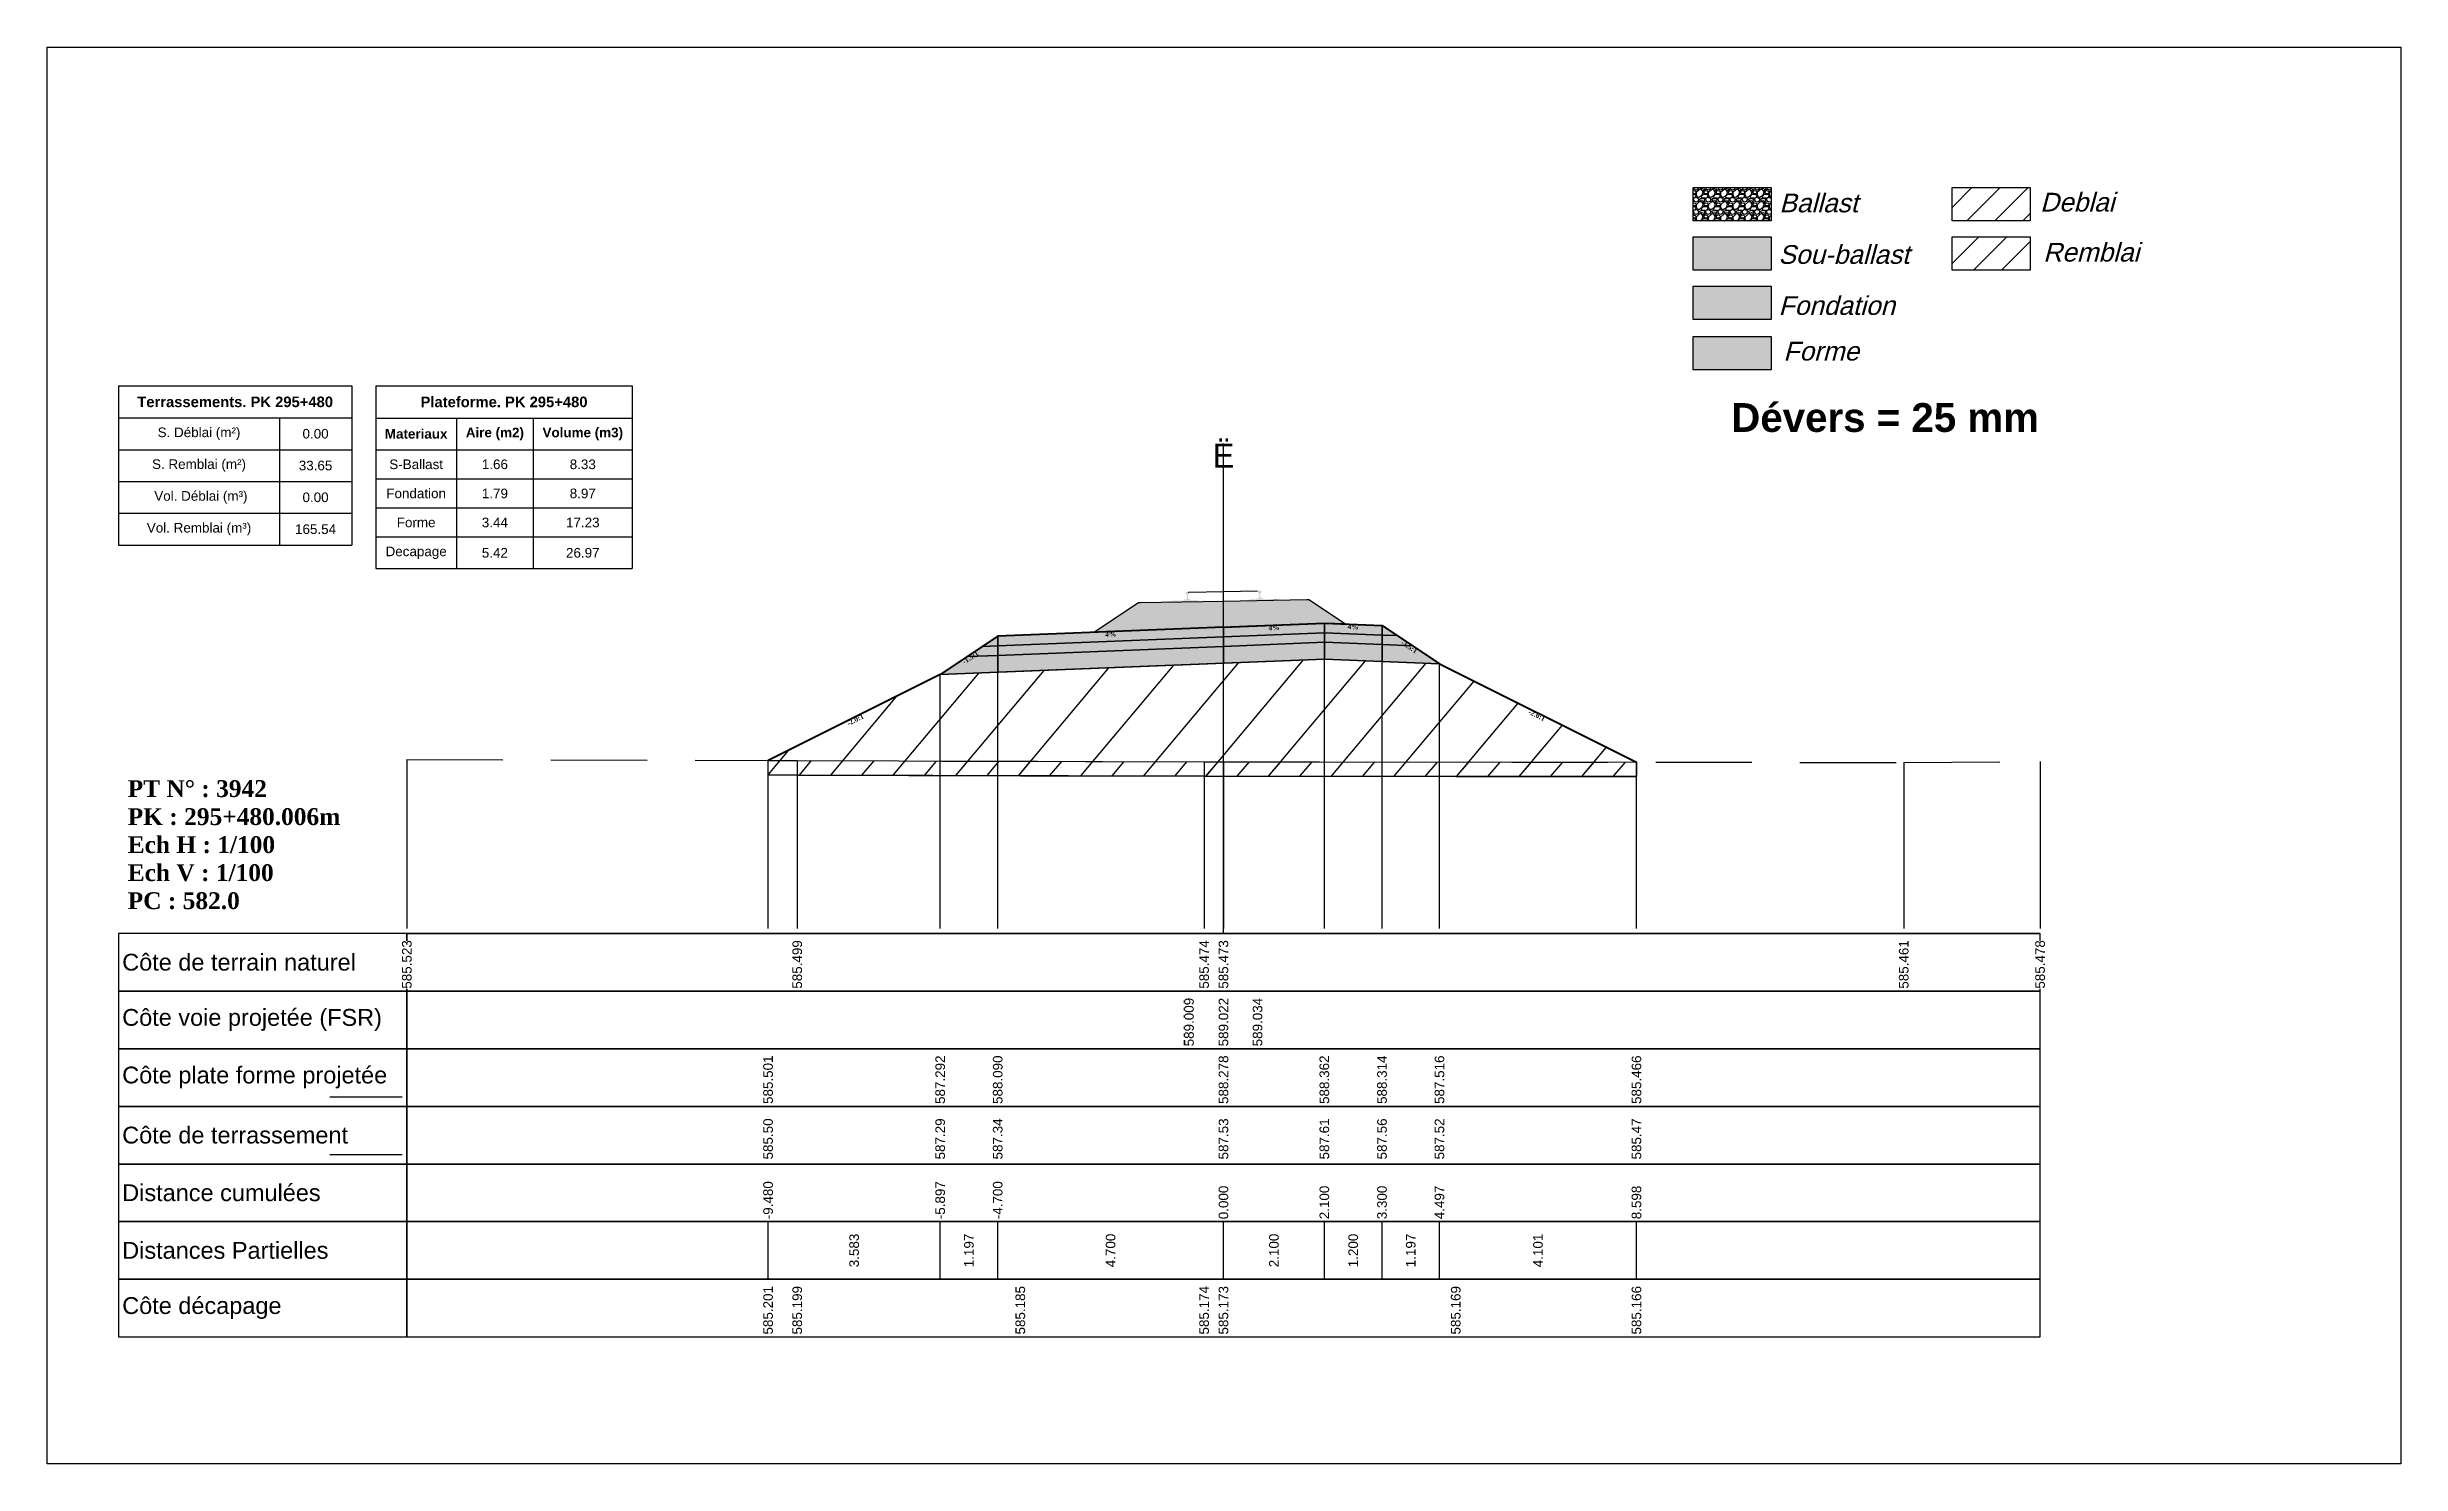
# Model space of a CAD drawing. Header units: millimetres. Extents: x 2762 to 3076, y 916 to 3305.
# Drawn here: x 2873.89 to 2922.89, y 2559.64 to 2589.14 of the extents above; entities that cross this region are included whole.
import ezdxf

# ---------------------------------------------------------------- set-up
doc = ezdxf.new("R2010")
doc.units = ezdxf.units.MM
doc.header["$LTSCALE"] = 2
doc.linetypes.add('CACHE', pattern=[9.525, 6.35, -3.175])
doc.linetypes.add('DASHED', pattern=[0.75, 0.5, -0.25])
for name, color, linetype in [('C-ANNO-TABL', 1, 'Continuous'), ('C-ANNO-TABL-TEXT', 150, 'Continuous'), ('C-ANNO-TABL-TITL', 150, 'Continuous'), ('C-ANNO-TABL-TTBL', 5, 'Continuous'), ('C-ROAD-CORR', 5, 'Continuous'), ('C-ROAD-SCTN', 7, 'Continuous')]:
    doc.layers.add(name, color=color, linetype=linetype)
doc.styles.add('ARIAL', font='arial.ttf')
doc.styles.add('C3D_Etiquette', font='romans.shx')
doc.styles.add('C3D_Profil_Travers', font='romans.shx')
doc.styles.get("Standard").update_dxf_attribs({"font": 'arial.ttf'})

msp = doc.modelspace()

# ---------------------------------------------------------------- texts
at = {"insert": (2908.949, 2581.727), "char_height": 0.6, "attachment_point": 1}
msp.add_mtext_dynamic_manual_height_columns('{\\fArial|b1|i0|c0|p34;Dévers = 25 mm}', width=8.82587, gutter_width=1.25, heights=[0], dxfattribs=at)
at = {"color": 7, "linetype": 'Continuous', "lineweight": -3}
for s, insert, char_height, attachment_point, style in [('{\\fWingdings|b0|i0|c2|p0;Ë}', (2898.38, 2580.384), 0.5, 8, 'C3D_Profil_Travers'), ('{\\fTimes New Roman|b1|i0|c0|p18;PT N° : 3942\\PPK : 295+480.006m\\PEch H : 1/100\\PEch V : 1/100\\PPC : 582.0}', (2875.568, 2571.184), 0.35, 7, 'C3D_Profil_Travers'), ('{\\fArial|b0|i0|c0|p34;Côte de terrain naturel}', (2875.454, 2570.084), 0.35, 4, 'C3D_Etiquette'), ('{\\fArial|b0|i0|c0|p34;Côte plate forme projetée}', (2875.454, 2567.684), 0.35, 4, 'C3D_Etiquette'), ('{\\fArial|b0|i0|c0|p34;Côte de terrassement}', (2875.454, 2566.484), 0.35, 4, 'C3D_Etiquette'), ('{\\fArial|b0|i0|c0|p34;Distance cumulées}', (2875.454, 2565.284), 0.35, 4, 'C3D_Etiquette'), ('{\\fArial|b0|i0|c0|p34;Distances Partielles}', (2875.454, 2564.084), 0.35, 4, 'C3D_Etiquette'), ('{\\fArial|b0|i0|c0|p34;Côte décapage}', (2875.454, 2562.884), 0.35, 4, 'C3D_Etiquette')]:
    msp.add_mtext(s, dxfattribs=dict(at, insert=insert, char_height=char_height, attachment_point=attachment_point, style=style))
at = {"color": 7, "linetype": 'Continuous', "lineweight": -3, "char_height": 0.1, "attachment_point": 2, "style": 'C3D_Etiquette'}
for s, insert, width, rotation in [('{\\fTimes New Roman|b1|i0|c0|p18;4%}', (2896.03, 2576.964), 0.42071, 2.2906), ('{\\fTimes New Roman|b1|i0|c0|p18;4%}', (2899.43, 2577.1), 0.37094, 2.2906), ('{\\fTimes New Roman|b1|i0|c0|p18;4%}', (2901.079, 2577.118), 0.42071, 357.7094), ('{\\fTimes New Roman|b1|i0|c0|p18;-1.5:1}', (2893.083, 2576.472), 0.34598, 33.6901), ('{\\fTimes New Roman|b1|i0|c0|p18;-1.5:1}', (2902.276, 2576.696), 0.34598, 326.3099), ('{\\fTimes New Roman|b1|i0|c0|p18;-2.0:1}', (2890.693, 2575.177), 0.34598, 26.5651), ('{\\fTimes New Roman|b1|i0|c0|p18;-2.0:1}', (2904.925, 2575.272), 0.34598, 333.4349)]:
    msp.add_mtext(s, dxfattribs=dict(at, insert=insert, width=width, rotation=rotation))
at = {"color": 7, "linetype": 'Continuous', "lineweight": -3, "insert": (2875.454, 2568.884), "char_height": 0.35, "attachment_point": 4}
msp.add_mtext('{\\fArial|b0|i0|c0|p34;Côte voie projetée (FSR)}', dxfattribs=at)
at = {"color": 7, "linetype": 'Continuous', "lineweight": -3, "char_height": 0.2, "rotation": 90, "style": 'C3D_Profil_Travers'}
for s, insert, attachment_point in [('{\\fArial|b0|i0|c0|p34;585.50}', (2888.9, 2565.979), 4), ('{\\fArial|b0|i0|c0|p34;587.29}', (2892.483, 2565.979), 4), ('{\\fArial|b0|i0|c0|p34;587.34}', (2893.68, 2565.979), 4), ('{\\fArial|b0|i0|c0|p34;587.53}', (2898.38, 2565.979), 4), ('{\\fArial|b0|i0|c0|p34;587.61}', (2900.48, 2565.979), 4), ('{\\fArial|b0|i0|c0|p34;587.56}', (2901.68, 2565.979), 4), ('{\\fArial|b0|i0|c0|p34;587.52}', (2902.876, 2565.979), 4), ('{\\fArial|b0|i0|c0|p34;585.47}', (2906.977, 2565.979), 4), ('{\\fArial|b0|i0|c0|p34;3.583}', (2890.691, 2564.084), 5), ('{\\fArial|b0|i0|c0|p34;1.197}', (2893.081, 2564.084), 5), ('{\\fArial|b0|i0|c0|p34;4.700}', (2896.03, 2564.084), 5), ('{\\fArial|b0|i0|c0|p34;2.100}', (2899.43, 2564.084), 5), ('{\\fArial|b0|i0|c0|p34;1.200}', (2901.08, 2564.084), 5), ('{\\fArial|b0|i0|c0|p34;1.197}', (2902.278, 2564.084), 5), ('{\\fArial|b0|i0|c0|p34;4.101}', (2904.927, 2564.084), 5)]:
    msp.add_mtext(s, dxfattribs=dict(at, insert=insert, attachment_point=attachment_point))
at = {"layer": 'C-ANNO-TABL-TEXT', "color": 7, "style": 'ARIAL', "oblique": 15}
for s, p in [('Ballast', (2909.949, 2585.699)), ('Deblai', (2915.379, 2585.715)), ('Sou-ballast', (2909.929, 2584.626)), ('Remblai', (2915.443, 2584.673)), ('Fondation', (2909.934, 2583.563)), ('Forme', (2910.034, 2582.613))]:
    msp.add_text(s, height=0.39, dxfattribs=at).set_placement(p)
at = {"layer": 'C-ANNO-TABL-TEXT', "color": 7, "linetype": 'Continuous', "lineweight": -3, "char_height": 0.2, "attachment_point": 5, "style": 'ARIAL'}
for s, insert in [('{\\fArial|b0|i0|c0|p34;\\C7;0.00}', (2879.479, 2581.088)), ('{\\fArial|b0|i0|c0|p34;\\C7;33.65}', (2879.479, 2580.426)), ('{\\fArial|b0|i0|c0|p34;\\C7;S-Ballast}', (2881.573, 2580.451)), ('{\\fArial|b0|i0|c0|p34;\\C7;1.66}', (2883.212, 2580.451)), ('{\\C18;\\c0;8.33}', (2885.042, 2580.451)), ('{\\fArial|b0|i0|c0|p34;\\C7;0.00}', (2879.479, 2579.764)), ('{\\fArial|b0|i0|c0|p34;\\C7;Fondation}', (2881.573, 2579.845)), ('{\\fArial|b0|i0|c0|p34;\\C7;1.79}', (2883.212, 2579.845)), ('{\\C18;\\c0;8.97}', (2885.042, 2579.845)), ('{\\fArial|b0|i0|c0|p34;\\C7;165.54}', (2879.479, 2579.101)), ('{\\fArial|b0|i0|c0|p34;\\C7;Forme}', (2881.573, 2579.241)), ('{\\fArial|b0|i0|c0|p34;\\C7;3.44}', (2883.212, 2579.241)), ('{\\C18;\\c0;17.23}', (2885.042, 2579.241)), ('{\\fArial|b0|i0|c0|p34;\\C7;Decapage}', (2881.573, 2578.609)), ('{\\fArial|b0|i0|c0|p34;\\C7;5.42}', (2883.212, 2578.609)), ('{\\C18;\\c0;26.97}', (2885.042, 2578.609))]:
    msp.add_mtext(s, dxfattribs=dict(at, insert=insert))
at = {"layer": 'C-ANNO-TABL-TITL', "color": 7, "linetype": 'Continuous', "lineweight": -3, "attachment_point": 5, "style": 'ARIAL'}
for s, insert, char_height in [('{\\fArial|b1|i0|c0|p34;\\C7;Terrassements. PK 295+480}', (2877.805, 2581.751), 0.22), ('{\\fArial|b1|i0|c0|p34;\\C18;\\c0;Plateforme. PK 295+480}', (2883.402, 2581.75), 0.22), ('{\\fArial|b0|i0|c0|p34;\\C7;S. Déblai (m²) }', (2877.053, 2581.088), 0.2), ('{\\fArial|b1|i0|c0|p34;\\C7;Materiaux   }', (2881.573, 2581.085), 0.2), ('{\\fArial|b1|i0|c0|p34;\\C7;Aire (m2)}', (2883.212, 2581.085), 0.2), ('{\\fArial|b1|i0|c0|p34;\\C7;Volume (m3)}', (2885.042, 2581.085), 0.2), ('{\\fArial|b0|i0|c0|p34;\\C7;S. Remblai (m²) }', (2877.053, 2580.426), 0.2), ('{\\fArial|b0|i0|c0|p34;\\C7; Vol. Déblai (m³) }', (2877.053, 2579.764), 0.2), ('{\\fArial|b0|i0|c0|p34;\\C7;Vol. Remblai (m³)}', (2877.053, 2579.101), 0.2)]:
    msp.add_mtext(s, dxfattribs=dict(at, insert=insert, char_height=char_height))

# ---------------------------------------------------------------- hatches: boundary and pattern name
h = msp.add_hatch(color=11)
h.dxf.hatch_style = 1
h.paths.add_polyline_path([(2909.781, 2585.185), (2908.155, 2585.185), (2908.155, 2584.493), (2909.781, 2584.493)])
h = msp.add_hatch(color=30)
h.dxf.hatch_style = 1
h.paths.add_polyline_path([(2909.781, 2584.158), (2908.155, 2584.158), (2908.155, 2583.466), (2909.781, 2583.466)])
h = msp.add_hatch(color=83)
h.dxf.hatch_style = 1
h.paths.add_polyline_path([(2909.781, 2583.112), (2908.155, 2583.112), (2908.155, 2582.42), (2909.781, 2582.42)])
at = {"linetype": 'Continuous', "lineweight": -3}
h = msp.add_hatch(dxfattribs=at)
h.set_pattern_fill('GRAVEL', color=252, scale=0.009, style=0)
h.set_pattern_definition([(228.0128, (2895.843941, 2577.182725), (-1.8288, -2.0574), [0.030755, -3.0447435]), (184.96974, (2895.823367, 2577.159865), (2.743199999, 0.228600013), [0.0527764, -5.2248644]), (132.51045, (2895.77079, 2577.155293), (2.286, -2.5146), [0.0372133, -3.684125]), (267.2737, (2895.681635, 2577.098143), (0.2286, 4.572), [0.0480604, -4.7579794]), (292.83365, (2895.679349, 2577.050137), (-1.143, 2.7432), [0.047127, -4.6655827]), (357.2737, (2895.697637, 2577.006703), (-4.572, 0.2286), [0.0480604, -4.7579794]), (37.69424, (2895.7456434, 2577.004417), (-2.9718, -2.286), [0.0635574, -6.2921804]), (72.25533, (2895.795935, 2577.043279), (1.6002, 5.0292), [0.0600048, -5.940473]), (121.42957, (2895.814223, 2577.100429), (-1.8288, 2.9718), [0.048223, -4.774099]), (175.23636, (2895.789077, 2577.141577), (2.5146, -0.2286), [0.055054, -2.697654]), (222.39744, (2895.7342134, 2577.146149), (-2.7432, -2.5146), [0.071197, -7.0485095]), (138.81407, (2895.90795, 2577.095857), (-1.6002, 1.3716), [0.0243004, -2.405751]), (171.46923, (2895.889661, 2577.111859), (2.9718, -0.4572), [0.0462314, -4.5769175]), (225, (2895.84394, 2577.11872), (-3e-17, -0.2286), [0.032329, -0.29096]), (203.1986, (2895.82794, 2577.14615), (1.143, 0.4572), [0.01741, -1.723556]), (291.8014, (2895.811937, 2577.13929), (-0.2286, 0.6858), [0.024621, -1.206428]), (30.9638, (2895.82108, 2577.11643), (0.6858, 0.4572), [0.039989, -1.292967]), (161.565, (2895.85537, 2577.137005), (0.4572, -0.2286), [0.028916, -0.693981]), (16.38954, (2895.67935, 2577.139291), (2.286, 0.6858), [0.040508, -4.0102944]), (70.34618, (2895.718211, 2577.150721), (-0.9144, -2.5146), [0.033984, -3.3643994]), (293.1986, (2895.85537, 2577.182725), (-0.4572, 1.143), [0.034819, -1.7061465]), (343.61046, (2895.869087, 2577.150721), (-2.286, 0.6858), [0.040508, -4.0102944]), (339.44395, (2895.67935, 2576.99756), (-1.143, 0.4572), [0.039063, -1.914096]), (294.77514, (2895.715925, 2576.983843), (-1.143, 2.5146), [0.0327305, -3.2403234]), (66.8014, (2895.857657, 2576.954125), (0.4572, 1.143), [0.034819, -1.7061465]), (17.35402, (2895.871373, 2576.986129), (-2.9718, -0.9144), [0.0383204, -3.793714]), (69.44395, (2895.745643, 2576.954125), (-0.4572, -1.143), [0.0195316, -1.933628]), (101.3099, (2895.84394, 2576.954125), (-0.2286, 0.9144), [0.011656, -1.1539795]), (165.9638, (2895.841655, 2576.965555), (0.6858, -0.2286), [0.047127, -0.895415]), (186.009, (2895.795935, 2576.976985), (2.286, 0.2286), [0.043674, -4.323723]), (303.69, (2895.82108, 2577.09586), (-0.2286, 0.4572), [0.032969, -0.79126]), (353.15723, (2895.839369, 2577.068425), (3.8862, -0.4572), [0.05756, -5.698441]), (60.9454, (2895.89652, 2577.061567), (-0.9144, -1.6002), [0.023536, -2.330045]), (90, (2895.90795, 2577.08214), (-0.2286, 0.2286), [0.013716, -0.214884]), (120.25644, (2895.791363, 2576.983843), (0.9144, -1.6002), [0.031758, -3.1440547]), (48.0128, (2895.775361, 2577.011275), (1.8288, 2.0574), [0.06151, -3.0139886]), (0, (2895.8165, 2577.057), (0.2286, 0.2286), [0.059436, -0.169164]), (325.30485, (2895.875945, 2577.056995), (2.286, -1.6002), [0.036145, -3.5783385]), (254.0546, (2895.905663, 2577.03642), (-0.2286, -0.9144), [0.033285, -1.6309485]), (207.64598, (2895.896519, 2577.004417), (-4.3434, -2.286), [0.054193, -5.365122]), (175.42608, (2895.848513, 2576.979271), (-2.9718, 0.2286), [0.0573327, -5.675926])])
h.paths.add_polyline_path([(2895.679, 2576.954), (2896.608, 2577.574), (2896.652, 2577.574), (2898.38, 2577.604), (2900.114, 2577.634), (2900.114, 2577.634), (2900.158, 2577.634), (2900.916, 2577.129), (2900.48, 2577.146)])
msp.add_hatch(color=254, dxfattribs=at).paths.add_polyline_path([(2897.169, 2577.401), (2897.166, 2577.586), (2897.28, 2577.609), (2897.628, 2577.615), (2897.628, 2577.621), (2897.554, 2577.619), (2897.554, 2577.629), (2897.555, 2577.63), (2897.556, 2577.631), (2897.558, 2577.631), (2897.578, 2577.633), (2897.581, 2577.634), (2897.584, 2577.635), (2897.612, 2577.646), (2897.614, 2577.647), (2897.615, 2577.648), (2897.616, 2577.65), (2897.617, 2577.654), (2897.618, 2577.661), (2897.619, 2577.67), (2897.62, 2577.681), (2897.62, 2577.705), (2897.619, 2577.72), (2897.618, 2577.727), (2897.617, 2577.733), (2897.616, 2577.737), (2897.616, 2577.739), (2897.615, 2577.743), (2897.614, 2577.744), (2897.613, 2577.746), (2897.612, 2577.747), (2897.61, 2577.748), (2897.595, 2577.753), (2897.592, 2577.755), (2897.592, 2577.755), (2897.591, 2577.757), (2897.591, 2577.759), (2897.591, 2577.778), (2897.591, 2577.782), (2897.592, 2577.784), (2897.594, 2577.787), (2897.596, 2577.788), (2897.599, 2577.79), (2897.6, 2577.79), (2897.604, 2577.791), (2897.608, 2577.791), (2897.611, 2577.792), (2897.615, 2577.792), (2897.62, 2577.792), (2897.623, 2577.792), (2897.626, 2577.793), (2897.63, 2577.792), (2897.633, 2577.793), (2897.637, 2577.793), (2897.642, 2577.792), (2897.645, 2577.792), (2897.649, 2577.792), (2897.653, 2577.791), (2897.654, 2577.791), (2897.656, 2577.789), (2897.659, 2577.788), (2897.661, 2577.786), (2897.662, 2577.783), (2897.663, 2577.779), (2897.663, 2577.761), (2897.663, 2577.758), (2897.662, 2577.757), (2897.662, 2577.756), (2897.659, 2577.754), (2897.644, 2577.748), (2897.643, 2577.747), (2897.641, 2577.746), (2897.64, 2577.745), (2897.64, 2577.743), (2897.639, 2577.74), (2897.638, 2577.738), (2897.638, 2577.733), (2897.637, 2577.727), (2897.637, 2577.721), (2897.636, 2577.705), (2897.637, 2577.681), (2897.638, 2577.671), (2897.639, 2577.662), (2897.641, 2577.655), (2897.642, 2577.65), (2897.642, 2577.649), (2897.644, 2577.648), (2897.646, 2577.646), (2897.674, 2577.637), (2897.677, 2577.635), (2897.681, 2577.635), (2897.701, 2577.634), (2897.702, 2577.633), (2897.703, 2577.633), (2897.704, 2577.632), (2897.704, 2577.622), (2897.63, 2577.621), (2897.63, 2577.615), (2897.834, 2577.619), (2897.966, 2577.59), (2898.8, 2577.605), (2898.931, 2577.638), (2899.135, 2577.641), (2899.135, 2577.647), (2899.061, 2577.645), (2899.061, 2577.655), (2899.062, 2577.656), (2899.063, 2577.657), (2899.064, 2577.657), (2899.084, 2577.659), (2899.088, 2577.66), (2899.091, 2577.661), (2899.119, 2577.672), (2899.121, 2577.673), (2899.122, 2577.675), (2899.123, 2577.676), (2899.124, 2577.68), (2899.125, 2577.688), (2899.126, 2577.697), (2899.127, 2577.707), (2899.126, 2577.731), (2899.125, 2577.747), (2899.125, 2577.753), (2899.124, 2577.759), (2899.123, 2577.764), (2899.123, 2577.765), (2899.122, 2577.769), (2899.121, 2577.77), (2899.12, 2577.772), (2899.118, 2577.773), (2899.117, 2577.774), (2899.102, 2577.779), (2899.099, 2577.781), (2899.098, 2577.782), (2899.098, 2577.783), (2899.098, 2577.786), (2899.097, 2577.804), (2899.098, 2577.808), (2899.099, 2577.811), (2899.101, 2577.813), (2899.103, 2577.814), (2899.106, 2577.816), (2899.107, 2577.816), (2899.11, 2577.817), (2899.114, 2577.818), (2899.118, 2577.818), (2899.122, 2577.818), (2899.127, 2577.819), (2899.13, 2577.819), (2899.133, 2577.819), (2899.136, 2577.819), (2899.14, 2577.819), (2899.144, 2577.819), (2899.149, 2577.819), (2899.152, 2577.818), (2899.156, 2577.818), (2899.16, 2577.817), (2899.161, 2577.817), (2899.163, 2577.816), (2899.165, 2577.814), (2899.168, 2577.812), (2899.169, 2577.809), (2899.169, 2577.805), (2899.17, 2577.787), (2899.17, 2577.784), (2899.169, 2577.783), (2899.169, 2577.782), (2899.166, 2577.78), (2899.151, 2577.774), (2899.149, 2577.774), (2899.148, 2577.772), (2899.147, 2577.771), (2899.146, 2577.769), (2899.146, 2577.766), (2899.145, 2577.764), (2899.144, 2577.759), (2899.144, 2577.753), (2899.143, 2577.747), (2899.143, 2577.731), (2899.143, 2577.707), (2899.145, 2577.697), (2899.146, 2577.688), (2899.147, 2577.681), (2899.148, 2577.677), (2899.149, 2577.675), (2899.15, 2577.674), (2899.153, 2577.673), (2899.181, 2577.663), (2899.184, 2577.662), (2899.187, 2577.661), (2899.207, 2577.66), (2899.209, 2577.66), (2899.21, 2577.659), (2899.211, 2577.658), (2899.211, 2577.648), (2899.137, 2577.647), (2899.137, 2577.641), (2899.485, 2577.647), (2899.6, 2577.628), (2899.604, 2577.443)])
h = msp.add_hatch(color=30, dxfattribs=at)
h.paths.add_polyline_path([(2901.68, 2576.698), (2901.68, 2576.898), (2901.999, 2576.885), (2902.318, 2576.673)])
h.paths.add_polyline_path([(2900.48, 2576.746), (2900.48, 2576.946), (2901.68, 2576.898), (2901.68, 2576.698)])
h.paths.add_polyline_path([(2898.38, 2576.662), (2898.38, 2576.862), (2900.48, 2576.946), (2900.48, 2576.746)])
h.paths.add_polyline_path([(2893.68, 2576.474), (2893.68, 2576.674), (2898.38, 2576.862), (2898.38, 2576.662)])
h.paths.add_polyline_path([(2893.041, 2576.449), (2893.36, 2576.661), (2893.68, 2576.674), (2893.68, 2576.474)])
h = msp.add_hatch(color=11, dxfattribs=at)
h.paths.add_polyline_path([(2901.68, 2576.898), (2901.68, 2577.098), (2901.999, 2576.885)])
h.paths.add_polyline_path([(2900.48, 2576.946), (2900.48, 2577.146), (2901.68, 2577.098), (2901.68, 2576.898)])
h.paths.add_polyline_path([(2898.38, 2576.862), (2898.38, 2577.062), (2900.48, 2577.146), (2900.48, 2576.946)])
h.paths.add_polyline_path([(2893.68, 2576.674), (2893.68, 2576.874), (2898.38, 2577.062), (2898.38, 2576.862)])
h.paths.add_polyline_path([(2893.36, 2576.661), (2893.68, 2576.874), (2893.68, 2576.674)])
h = msp.add_hatch(color=83, dxfattribs=at)
h.paths.add_polyline_path([(2901.68, 2576.348), (2901.68, 2576.698), (2902.318, 2576.673), (2902.876, 2576.3)])
h.paths.add_polyline_path([(2900.48, 2576.396), (2900.48, 2576.746), (2901.68, 2576.698), (2901.68, 2576.348)])
h.paths.add_polyline_path([(2898.38, 2576.312), (2898.38, 2576.662), (2900.48, 2576.746), (2900.48, 2576.396)])
h.paths.add_polyline_path([(2893.68, 2576.124), (2893.68, 2576.474), (2898.38, 2576.662), (2898.38, 2576.312)])
h.paths.add_polyline_path([(2892.483, 2576.076), (2893.041, 2576.449), (2893.68, 2576.474), (2893.68, 2576.124)])
h = msp.add_hatch(dxfattribs=at)
h.set_pattern_fill('_U', color=3, angle=50, style=0, pattern_type=0)
h.set_pattern_definition([(50, (2888.8998, 2573.9848), (-0.766044, 0.64279), [])])
h.paths.add_polyline_path([(2888.9, 2573.985), (2888.9, 2574.285), (2892.483, 2576.076), (2900.48, 2576.396), (2902.876, 2576.3), (2906.977, 2574.25), (2906.977, 2573.95), (2897.977, 2573.958), (2889.507, 2573.983)])
h = msp.add_hatch(dxfattribs=at)
h.set_pattern_fill('_U', color=150, scale=0.5, angle=50, style=0, pattern_type=0)
h.set_pattern_definition([(50, (2888.8998, 2573.98476), (-0.383022, 0.321394), [])])
h.paths.add_polyline_path([(2888.9, 2573.985), (2888.9, 2574.285), (2889.507, 2574.283), (2897.977, 2574.258), (2906.977, 2574.25), (2906.977, 2573.95), (2897.977, 2573.958), (2889.507, 2573.983)])

# ---------------------------------------------------------------- linework, layer by layer
for p, q in [((2908.155, 2586.213), (2909.781, 2586.213)), ((2908.155, 2585.521), (2908.155, 2586.213)), ((2909.781, 2586.213), (2909.781, 2585.521)), ((2913.548, 2586.213), (2915.174, 2586.213)), ((2913.548, 2585.521), (2913.548, 2586.213)), ((2915.174, 2586.213), (2915.174, 2585.521)), ((2909.781, 2585.521), (2908.155, 2585.521)), ((2915.174, 2585.521), (2913.548, 2585.521)), ((2908.155, 2585.185), (2909.781, 2585.185)), ((2908.155, 2584.493), (2908.155, 2585.185)), ((2909.781, 2585.185), (2909.781, 2584.493)), ((2913.548, 2585.185), (2915.174, 2585.185)), ((2913.548, 2584.493), (2913.548, 2585.185)), ((2915.174, 2585.185), (2915.174, 2584.493)), ((2909.781, 2584.493), (2908.155, 2584.493)), ((2915.174, 2584.493), (2913.548, 2584.493)), ((2908.155, 2584.158), (2909.781, 2584.158)), ((2908.155, 2583.466), (2908.155, 2584.158)), ((2909.781, 2584.158), (2909.781, 2583.466)), ((2909.781, 2583.466), (2908.155, 2583.466)), ((2908.155, 2583.112), (2909.781, 2583.112)), ((2908.155, 2582.42), (2908.155, 2583.112)), ((2909.781, 2583.112), (2909.781, 2582.42)), ((2909.781, 2582.42), (2908.155, 2582.42))]:
    msp.add_line(p, q)
at = {"linetype": 'Continuous'}
for p, q in [((2908.158, 2586.166), (2908.155, 2586.167)), ((2908.155, 2586.164), (2908.158, 2586.166)), ((2908.195, 2586.138), (2908.155, 2586.144)), ((2908.155, 2586.098), (2908.205, 2586.092)), ((2908.155, 2586.077), (2908.181, 2586.077)), ((2908.207, 2586.013), (2908.155, 2585.986)), ((2908.158, 2585.912), (2908.155, 2585.913)), ((2908.155, 2585.91), (2908.158, 2585.912)), ((2908.195, 2585.884), (2908.155, 2585.89)), ((2908.155, 2585.844), (2908.205, 2585.838)), ((2908.155, 2585.823), (2908.181, 2585.823)), ((2908.207, 2585.759), (2908.155, 2585.732)), ((2908.159, 2585.963), (2908.174, 2585.928)), ((2908.16, 2585.963), (2908.176, 2585.999)), ((2908.16, 2585.709), (2908.176, 2585.745)), ((2908.161, 2586.213), (2908.174, 2586.182)), ((2908.173, 2586.182), (2908.216, 2586.169)), ((2908.173, 2585.928), (2908.216, 2585.915)), ((2908.176, 2585.999), (2908.217, 2586.012)), ((2908.176, 2585.745), (2908.217, 2585.758)), ((2908.18, 2586.08), (2908.214, 2586.057)), ((2908.18, 2585.826), (2908.214, 2585.803)), ((2908.218, 2586.122), (2908.197, 2586.14)), ((2908.218, 2585.868), (2908.197, 2585.886)), ((2908.204, 2586.083), (2908.217, 2586.105)), ((2908.214, 2586.055), (2908.204, 2586.019)), ((2908.204, 2585.829), (2908.217, 2585.851)), ((2908.214, 2585.801), (2908.204, 2585.765)), ((2908.216, 2586.169), (2908.26, 2586.182)), ((2908.216, 2586.01), (2908.257, 2585.995)), ((2908.216, 2585.915), (2908.26, 2585.928)), ((2908.216, 2585.756), (2908.257, 2585.741)), ((2908.219, 2586.123), (2908.217, 2586.07)), ((2908.217, 2586.105), (2908.217, 2586.121)), ((2908.217, 2586.07), (2908.237, 2586.022)), ((2908.219, 2585.869), (2908.217, 2585.816)), ((2908.217, 2585.851), (2908.217, 2585.867)), ((2908.217, 2585.816), (2908.237, 2585.768)), ((2908.284, 2586.169), (2908.225, 2586.116)), ((2908.284, 2585.915), (2908.225, 2585.862)), ((2908.237, 2586.019), (2908.29, 2586.017)), ((2908.237, 2585.765), (2908.29, 2585.763)), ((2908.256, 2585.997), (2908.271, 2585.964)), ((2908.256, 2585.743), (2908.271, 2585.71)), ((2908.26, 2586.182), (2908.271, 2586.213)), ((2908.26, 2585.928), (2908.273, 2585.963)), ((2908.337, 2586.169), (2908.276, 2586.174)), ((2908.337, 2585.915), (2908.276, 2585.92)), ((2908.317, 2585.933), (2908.289, 2585.963)), ((2908.29, 2586.019), (2908.346, 2586.062)), ((2908.29, 2585.963), (2908.298, 2585.983)), ((2908.29, 2585.765), (2908.346, 2585.808)), ((2908.317, 2586.187), (2908.293, 2586.213)), ((2908.346, 2585.983), (2908.298, 2585.978)), ((2908.36, 2586.193), (2908.302, 2586.188)), ((2908.36, 2585.939), (2908.302, 2585.934)), ((2908.324, 2586.027), (2908.369, 2586.077)), ((2908.324, 2585.773), (2908.369, 2585.823)), ((2908.343, 2585.997), (2908.325, 2586.028)), ((2908.343, 2585.743), (2908.325, 2585.774)), ((2908.364, 2586.125), (2908.336, 2586.17)), ((2908.364, 2585.871), (2908.336, 2585.916)), ((2908.405, 2585.993), (2908.341, 2585.998)), ((2908.405, 2585.739), (2908.341, 2585.744)), ((2908.346, 2586.062), (2908.366, 2586.126)), ((2908.397, 2585.976), (2908.346, 2585.988)), ((2908.346, 2585.808), (2908.366, 2585.872)), ((2908.397, 2585.722), (2908.346, 2585.734)), ((2908.363, 2586.169), (2908.373, 2586.144)), ((2908.363, 2585.915), (2908.373, 2585.89)), ((2908.382, 2586.177), (2908.364, 2586.17)), ((2908.382, 2585.923), (2908.364, 2585.916)), ((2908.369, 2586.077), (2908.435, 2586.077)), ((2908.369, 2585.823), (2908.435, 2585.823)), ((2908.374, 2586.143), (2908.412, 2586.166)), ((2908.399, 2586.146), (2908.374, 2586.121)), ((2908.374, 2586.121), (2908.394, 2586.09)), ((2908.374, 2585.889), (2908.412, 2585.912)), ((2908.399, 2585.892), (2908.374, 2585.867)), ((2908.374, 2585.867), (2908.394, 2585.836)), ((2908.394, 2586.213), (2908.376, 2586.192)), ((2908.399, 2585.964), (2908.376, 2585.938)), ((2908.412, 2586.166), (2908.381, 2586.177)), ((2908.412, 2585.912), (2908.381, 2585.923)), ((2908.395, 2586.1), (2908.459, 2586.092)), ((2908.395, 2585.846), (2908.459, 2585.838)), ((2908.399, 2585.963), (2908.397, 2585.976)), ((2908.449, 2586.138), (2908.399, 2586.145)), ((2908.449, 2585.884), (2908.399, 2585.891)), ((2908.461, 2586.013), (2908.408, 2585.985)), ((2908.461, 2585.759), (2908.408, 2585.731)), ((2908.413, 2585.963), (2908.428, 2585.928)), ((2908.414, 2585.963), (2908.43, 2585.999)), ((2908.414, 2585.709), (2908.43, 2585.745)), ((2908.415, 2586.213), (2908.428, 2586.182)), ((2908.427, 2586.182), (2908.47, 2586.169)), ((2908.427, 2585.928), (2908.47, 2585.915)), ((2908.43, 2585.999), (2908.471, 2586.012)), ((2908.43, 2585.745), (2908.471, 2585.758)), ((2908.434, 2586.08), (2908.468, 2586.057)), ((2908.434, 2585.826), (2908.468, 2585.803)), ((2908.472, 2586.122), (2908.451, 2586.14)), ((2908.472, 2585.868), (2908.451, 2585.886)), ((2908.458, 2586.083), (2908.471, 2586.105)), ((2908.468, 2586.055), (2908.458, 2586.019)), ((2908.458, 2585.829), (2908.471, 2585.851)), ((2908.468, 2585.801), (2908.458, 2585.765)), ((2908.47, 2586.169), (2908.514, 2586.182)), ((2908.47, 2586.01), (2908.511, 2585.995)), ((2908.47, 2585.915), (2908.514, 2585.928)), ((2908.47, 2585.756), (2908.511, 2585.741)), ((2908.473, 2586.123), (2908.471, 2586.07)), ((2908.471, 2586.105), (2908.471, 2586.121)), ((2908.471, 2586.07), (2908.491, 2586.022)), ((2908.473, 2585.869), (2908.471, 2585.816)), ((2908.471, 2585.851), (2908.471, 2585.867)), ((2908.471, 2585.816), (2908.491, 2585.768)), ((2908.538, 2586.169), (2908.479, 2586.116)), ((2908.538, 2585.915), (2908.479, 2585.862)), ((2908.491, 2586.019), (2908.544, 2586.017)), ((2908.491, 2585.765), (2908.544, 2585.763)), ((2908.51, 2585.997), (2908.525, 2585.964)), ((2908.51, 2585.743), (2908.525, 2585.71)), ((2908.514, 2586.182), (2908.525, 2586.213)), ((2908.514, 2585.928), (2908.527, 2585.963)), ((2908.591, 2586.169), (2908.53, 2586.174)), ((2908.591, 2585.915), (2908.53, 2585.92)), ((2908.571, 2585.933), (2908.543, 2585.963)), ((2908.544, 2586.019), (2908.6, 2586.062)), ((2908.544, 2585.963), (2908.552, 2585.983)), ((2908.544, 2585.765), (2908.6, 2585.808)), ((2908.571, 2586.187), (2908.547, 2586.213)), ((2908.6, 2585.983), (2908.552, 2585.978)), ((2908.614, 2586.193), (2908.556, 2586.188)), ((2908.614, 2585.939), (2908.556, 2585.934)), ((2908.578, 2586.027), (2908.623, 2586.077)), ((2908.578, 2585.773), (2908.623, 2585.823)), ((2908.597, 2585.997), (2908.579, 2586.028)), ((2908.597, 2585.743), (2908.579, 2585.774)), ((2908.618, 2586.125), (2908.59, 2586.17)), ((2908.618, 2585.871), (2908.59, 2585.916)), ((2908.659, 2585.993), (2908.595, 2585.998)), ((2908.659, 2585.739), (2908.595, 2585.744)), ((2908.6, 2586.062), (2908.62, 2586.126)), ((2908.651, 2585.976), (2908.6, 2585.988)), ((2908.6, 2585.808), (2908.62, 2585.872)), ((2908.651, 2585.722), (2908.6, 2585.734)), ((2908.617, 2586.169), (2908.627, 2586.144)), ((2908.617, 2585.915), (2908.627, 2585.89)), ((2908.636, 2586.177), (2908.618, 2586.17)), ((2908.636, 2585.923), (2908.618, 2585.916)), ((2908.623, 2586.077), (2908.689, 2586.077)), ((2908.623, 2585.823), (2908.689, 2585.823)), ((2908.628, 2586.143), (2908.666, 2586.166)), ((2908.653, 2586.146), (2908.628, 2586.121)), ((2908.628, 2586.121), (2908.648, 2586.09)), ((2908.628, 2585.889), (2908.666, 2585.912)), ((2908.653, 2585.892), (2908.628, 2585.867)), ((2908.628, 2585.867), (2908.648, 2585.836)), ((2908.648, 2586.213), (2908.63, 2586.192)), ((2908.653, 2585.964), (2908.63, 2585.938)), ((2908.666, 2586.166), (2908.635, 2586.177)), ((2908.666, 2585.912), (2908.635, 2585.923)), ((2908.649, 2586.1), (2908.713, 2586.092)), ((2908.649, 2585.846), (2908.713, 2585.838)), ((2908.653, 2585.963), (2908.651, 2585.976)), ((2908.703, 2586.138), (2908.653, 2586.145)), ((2908.703, 2585.884), (2908.653, 2585.891)), ((2908.715, 2586.013), (2908.662, 2585.985)), ((2908.715, 2585.759), (2908.662, 2585.731)), ((2908.667, 2585.963), (2908.682, 2585.928)), ((2908.668, 2585.963), (2908.684, 2585.999)), ((2908.668, 2585.709), (2908.684, 2585.745)), ((2908.669, 2586.213), (2908.682, 2586.182)), ((2908.681, 2586.182), (2908.724, 2586.169)), ((2908.681, 2585.928), (2908.724, 2585.915)), ((2908.684, 2585.999), (2908.725, 2586.012)), ((2908.684, 2585.745), (2908.725, 2585.758)), ((2908.688, 2586.08), (2908.722, 2586.057)), ((2908.688, 2585.826), (2908.722, 2585.803)), ((2908.726, 2586.122), (2908.705, 2586.14)), ((2908.726, 2585.868), (2908.705, 2585.886)), ((2908.712, 2586.083), (2908.725, 2586.105)), ((2908.722, 2586.055), (2908.712, 2586.019)), ((2908.712, 2585.829), (2908.725, 2585.851)), ((2908.722, 2585.801), (2908.712, 2585.765)), ((2908.724, 2586.169), (2908.768, 2586.182)), ((2908.724, 2586.01), (2908.765, 2585.995)), ((2908.724, 2585.915), (2908.768, 2585.928)), ((2908.724, 2585.756), (2908.765, 2585.741)), ((2908.727, 2586.123), (2908.725, 2586.07)), ((2908.725, 2586.105), (2908.725, 2586.121)), ((2908.725, 2586.07), (2908.745, 2586.022)), ((2908.727, 2585.869), (2908.725, 2585.816)), ((2908.725, 2585.851), (2908.725, 2585.867)), ((2908.725, 2585.816), (2908.745, 2585.768)), ((2908.792, 2586.169), (2908.733, 2586.116)), ((2908.792, 2585.915), (2908.733, 2585.862)), ((2908.745, 2586.019), (2908.798, 2586.017)), ((2908.745, 2585.765), (2908.798, 2585.763)), ((2908.764, 2585.997), (2908.779, 2585.964)), ((2908.764, 2585.743), (2908.779, 2585.71)), ((2908.768, 2586.182), (2908.779, 2586.213)), ((2908.768, 2585.928), (2908.781, 2585.963)), ((2908.845, 2586.169), (2908.784, 2586.174)), ((2908.845, 2585.915), (2908.784, 2585.92)), ((2908.825, 2585.933), (2908.797, 2585.963)), ((2908.798, 2586.019), (2908.854, 2586.062)), ((2908.798, 2585.963), (2908.806, 2585.983)), ((2908.798, 2585.765), (2908.854, 2585.808)), ((2908.825, 2586.187), (2908.801, 2586.213)), ((2908.854, 2585.983), (2908.806, 2585.978)), ((2908.868, 2586.193), (2908.81, 2586.188)), ((2908.868, 2585.939), (2908.81, 2585.934)), ((2908.832, 2586.027), (2908.877, 2586.077)), ((2908.832, 2585.773), (2908.877, 2585.823)), ((2908.851, 2585.997), (2908.833, 2586.028)), ((2908.851, 2585.743), (2908.833, 2585.774)), ((2908.872, 2586.125), (2908.844, 2586.17)), ((2908.872, 2585.871), (2908.844, 2585.916)), ((2908.913, 2585.993), (2908.849, 2585.998)), ((2908.913, 2585.739), (2908.849, 2585.744)), ((2908.854, 2586.062), (2908.874, 2586.126)), ((2908.905, 2585.976), (2908.854, 2585.988)), ((2908.854, 2585.808), (2908.874, 2585.872)), ((2908.905, 2585.722), (2908.854, 2585.734)), ((2908.871, 2586.169), (2908.881, 2586.144)), ((2908.871, 2585.915), (2908.881, 2585.89)), ((2908.89, 2586.177), (2908.872, 2586.17)), ((2908.89, 2585.923), (2908.872, 2585.916)), ((2908.877, 2586.077), (2908.943, 2586.077)), ((2908.877, 2585.823), (2908.943, 2585.823)), ((2908.882, 2586.143), (2908.92, 2586.166)), ((2908.907, 2586.146), (2908.882, 2586.121)), ((2908.882, 2586.121), (2908.902, 2586.09)), ((2908.882, 2585.889), (2908.92, 2585.912)), ((2908.907, 2585.892), (2908.882, 2585.867)), ((2908.882, 2585.867), (2908.902, 2585.836)), ((2908.902, 2586.213), (2908.884, 2586.192)), ((2908.907, 2585.964), (2908.884, 2585.938)), ((2908.92, 2586.166), (2908.889, 2586.177)), ((2908.92, 2585.912), (2908.889, 2585.923)), ((2908.903, 2586.1), (2908.967, 2586.092)), ((2908.903, 2585.846), (2908.967, 2585.838)), ((2908.907, 2585.963), (2908.905, 2585.976)), ((2908.957, 2586.138), (2908.907, 2586.145)), ((2908.957, 2585.884), (2908.907, 2585.891)), ((2908.969, 2586.013), (2908.916, 2585.985)), ((2908.969, 2585.759), (2908.916, 2585.731)), ((2908.921, 2585.963), (2908.936, 2585.928)), ((2908.922, 2585.963), (2908.938, 2585.999)), ((2908.922, 2585.709), (2908.938, 2585.745)), ((2908.923, 2586.213), (2908.936, 2586.182)), ((2908.935, 2586.182), (2908.978, 2586.169)), ((2908.935, 2585.928), (2908.978, 2585.915)), ((2908.938, 2585.999), (2908.979, 2586.012)), ((2908.938, 2585.745), (2908.979, 2585.758)), ((2908.942, 2586.08), (2908.976, 2586.057)), ((2908.942, 2585.826), (2908.976, 2585.803)), ((2908.98, 2586.122), (2908.959, 2586.14)), ((2908.98, 2585.868), (2908.959, 2585.886)), ((2908.966, 2586.083), (2908.979, 2586.105)), ((2908.976, 2586.055), (2908.966, 2586.019)), ((2908.966, 2585.829), (2908.979, 2585.851)), ((2908.976, 2585.801), (2908.966, 2585.765)), ((2908.978, 2586.169), (2909.022, 2586.182)), ((2908.978, 2586.01), (2909.019, 2585.995)), ((2908.978, 2585.915), (2909.022, 2585.928)), ((2908.978, 2585.756), (2909.019, 2585.741)), ((2908.981, 2586.123), (2908.979, 2586.07)), ((2908.979, 2586.105), (2908.979, 2586.121)), ((2908.979, 2586.07), (2908.999, 2586.022)), ((2908.981, 2585.869), (2908.979, 2585.816)), ((2908.979, 2585.851), (2908.979, 2585.867)), ((2908.979, 2585.816), (2908.999, 2585.768)), ((2909.046, 2586.169), (2908.987, 2586.116)), ((2909.046, 2585.915), (2908.987, 2585.862)), ((2908.999, 2586.019), (2909.052, 2586.017)), ((2908.999, 2585.765), (2909.052, 2585.763)), ((2909.018, 2585.997), (2909.033, 2585.964)), ((2909.018, 2585.743), (2909.033, 2585.71)), ((2909.022, 2586.182), (2909.033, 2586.213)), ((2909.022, 2585.928), (2909.035, 2585.963)), ((2909.099, 2586.169), (2909.038, 2586.174)), ((2909.099, 2585.915), (2909.038, 2585.92)), ((2909.079, 2585.933), (2909.051, 2585.963)), ((2909.052, 2586.019), (2909.108, 2586.062)), ((2909.052, 2585.963), (2909.06, 2585.983)), ((2909.052, 2585.765), (2909.108, 2585.808)), ((2909.079, 2586.187), (2909.055, 2586.213)), ((2909.108, 2585.983), (2909.06, 2585.978)), ((2909.122, 2586.193), (2909.064, 2586.188)), ((2909.122, 2585.939), (2909.064, 2585.934)), ((2909.086, 2586.027), (2909.131, 2586.077)), ((2909.086, 2585.773), (2909.131, 2585.823)), ((2909.105, 2585.997), (2909.087, 2586.028)), ((2909.105, 2585.743), (2909.087, 2585.774)), ((2909.126, 2586.125), (2909.098, 2586.17)), ((2909.126, 2585.871), (2909.098, 2585.916)), ((2909.167, 2585.993), (2909.103, 2585.998)), ((2909.167, 2585.739), (2909.103, 2585.744)), ((2909.108, 2586.062), (2909.128, 2586.126)), ((2909.159, 2585.976), (2909.108, 2585.988)), ((2909.108, 2585.808), (2909.128, 2585.872)), ((2909.159, 2585.722), (2909.108, 2585.734)), ((2909.125, 2586.169), (2909.135, 2586.144)), ((2909.125, 2585.915), (2909.135, 2585.89)), ((2909.144, 2586.177), (2909.126, 2586.17)), ((2909.144, 2585.923), (2909.126, 2585.916)), ((2909.131, 2586.077), (2909.197, 2586.077)), ((2909.131, 2585.823), (2909.197, 2585.823)), ((2909.136, 2586.143), (2909.174, 2586.166)), ((2909.161, 2586.146), (2909.136, 2586.121)), ((2909.136, 2586.121), (2909.156, 2586.09)), ((2909.136, 2585.889), (2909.174, 2585.912)), ((2909.161, 2585.892), (2909.136, 2585.867)), ((2909.136, 2585.867), (2909.156, 2585.836)), ((2909.156, 2586.213), (2909.138, 2586.192)), ((2909.161, 2585.964), (2909.138, 2585.938)), ((2909.174, 2586.166), (2909.143, 2586.177)), ((2909.174, 2585.912), (2909.143, 2585.923)), ((2909.157, 2586.1), (2909.221, 2586.092)), ((2909.157, 2585.846), (2909.221, 2585.838)), ((2909.161, 2585.963), (2909.159, 2585.976)), ((2909.211, 2586.138), (2909.161, 2586.145)), ((2909.211, 2585.884), (2909.161, 2585.891)), ((2909.223, 2586.013), (2909.17, 2585.985)), ((2909.223, 2585.759), (2909.17, 2585.731)), ((2909.175, 2585.963), (2909.19, 2585.928)), ((2909.176, 2585.963), (2909.192, 2585.999)), ((2909.176, 2585.709), (2909.192, 2585.745)), ((2909.177, 2586.213), (2909.19, 2586.182)), ((2909.189, 2586.182), (2909.232, 2586.169)), ((2909.189, 2585.928), (2909.232, 2585.915)), ((2909.192, 2585.999), (2909.233, 2586.012)), ((2909.192, 2585.745), (2909.233, 2585.758)), ((2909.196, 2586.08), (2909.23, 2586.057)), ((2909.196, 2585.826), (2909.23, 2585.803)), ((2909.234, 2586.122), (2909.213, 2586.14)), ((2909.234, 2585.868), (2909.213, 2585.886)), ((2909.22, 2586.083), (2909.233, 2586.105)), ((2909.23, 2586.055), (2909.22, 2586.019)), ((2909.22, 2585.829), (2909.233, 2585.851)), ((2909.23, 2585.801), (2909.22, 2585.765)), ((2909.232, 2586.169), (2909.276, 2586.182)), ((2909.232, 2586.01), (2909.273, 2585.995)), ((2909.232, 2585.915), (2909.276, 2585.928)), ((2909.232, 2585.756), (2909.273, 2585.741)), ((2909.235, 2586.123), (2909.233, 2586.07)), ((2909.233, 2586.105), (2909.233, 2586.121)), ((2909.233, 2586.07), (2909.253, 2586.022)), ((2909.235, 2585.869), (2909.233, 2585.816)), ((2909.233, 2585.851), (2909.233, 2585.867)), ((2909.233, 2585.816), (2909.253, 2585.768)), ((2909.3, 2586.169), (2909.241, 2586.116)), ((2909.3, 2585.915), (2909.241, 2585.862)), ((2909.253, 2586.019), (2909.306, 2586.017)), ((2909.253, 2585.765), (2909.306, 2585.763)), ((2909.272, 2585.997), (2909.287, 2585.964)), ((2909.272, 2585.743), (2909.287, 2585.71)), ((2909.276, 2586.182), (2909.287, 2586.213)), ((2909.276, 2585.928), (2909.289, 2585.963)), ((2909.353, 2586.169), (2909.292, 2586.174)), ((2909.353, 2585.915), (2909.292, 2585.92)), ((2909.333, 2585.933), (2909.305, 2585.963)), ((2909.306, 2586.019), (2909.362, 2586.062)), ((2909.306, 2585.963), (2909.314, 2585.983)), ((2909.306, 2585.765), (2909.362, 2585.808)), ((2909.333, 2586.187), (2909.309, 2586.213)), ((2909.362, 2585.983), (2909.314, 2585.978)), ((2909.376, 2586.193), (2909.318, 2586.188)), ((2909.376, 2585.939), (2909.318, 2585.934)), ((2909.34, 2586.027), (2909.385, 2586.077)), ((2909.34, 2585.773), (2909.385, 2585.823)), ((2909.359, 2585.997), (2909.341, 2586.028)), ((2909.359, 2585.743), (2909.341, 2585.774)), ((2909.38, 2586.125), (2909.352, 2586.17)), ((2909.38, 2585.871), (2909.352, 2585.916)), ((2909.421, 2585.993), (2909.357, 2585.998)), ((2909.421, 2585.739), (2909.357, 2585.744)), ((2909.362, 2586.062), (2909.382, 2586.126)), ((2909.413, 2585.976), (2909.362, 2585.988)), ((2909.362, 2585.808), (2909.382, 2585.872)), ((2909.413, 2585.722), (2909.362, 2585.734)), ((2909.379, 2586.169), (2909.389, 2586.144)), ((2909.379, 2585.915), (2909.389, 2585.89)), ((2909.398, 2586.177), (2909.38, 2586.17)), ((2909.398, 2585.923), (2909.38, 2585.916)), ((2909.385, 2586.077), (2909.451, 2586.077)), ((2909.385, 2585.823), (2909.451, 2585.823)), ((2909.39, 2586.143), (2909.428, 2586.166)), ((2909.415, 2586.146), (2909.39, 2586.121)), ((2909.39, 2586.121), (2909.41, 2586.09)), ((2909.39, 2585.889), (2909.428, 2585.912)), ((2909.415, 2585.892), (2909.39, 2585.867)), ((2909.39, 2585.867), (2909.41, 2585.836)), ((2909.41, 2586.213), (2909.392, 2586.192)), ((2909.415, 2585.964), (2909.392, 2585.938)), ((2909.428, 2586.166), (2909.397, 2586.177)), ((2909.428, 2585.912), (2909.397, 2585.923)), ((2909.411, 2586.1), (2909.475, 2586.092)), ((2909.411, 2585.846), (2909.475, 2585.838)), ((2909.415, 2585.963), (2909.413, 2585.976)), ((2909.465, 2586.138), (2909.415, 2586.145)), ((2909.465, 2585.884), (2909.415, 2585.891)), ((2909.477, 2586.013), (2909.424, 2585.985)), ((2909.477, 2585.759), (2909.424, 2585.731)), ((2909.429, 2585.963), (2909.444, 2585.928)), ((2909.43, 2585.963), (2909.446, 2585.999)), ((2909.43, 2585.709), (2909.446, 2585.745)), ((2909.431, 2586.213), (2909.444, 2586.182)), ((2909.443, 2586.182), (2909.486, 2586.169)), ((2909.443, 2585.928), (2909.486, 2585.915)), ((2909.446, 2585.999), (2909.487, 2586.012)), ((2909.446, 2585.745), (2909.487, 2585.758)), ((2909.45, 2586.08), (2909.484, 2586.057)), ((2909.45, 2585.826), (2909.484, 2585.803)), ((2909.488, 2586.122), (2909.467, 2586.14)), ((2909.488, 2585.868), (2909.467, 2585.886)), ((2909.474, 2586.083), (2909.487, 2586.105)), ((2909.484, 2586.055), (2909.474, 2586.019)), ((2909.474, 2585.829), (2909.487, 2585.851)), ((2909.484, 2585.801), (2909.474, 2585.765)), ((2909.486, 2586.169), (2909.53, 2586.182)), ((2909.486, 2586.01), (2909.527, 2585.995)), ((2909.486, 2585.915), (2909.53, 2585.928)), ((2909.486, 2585.756), (2909.527, 2585.741)), ((2909.489, 2586.123), (2909.487, 2586.07)), ((2909.487, 2586.105), (2909.487, 2586.121)), ((2909.487, 2586.07), (2909.507, 2586.022)), ((2909.489, 2585.869), (2909.487, 2585.816)), ((2909.487, 2585.851), (2909.487, 2585.867)), ((2909.487, 2585.816), (2909.507, 2585.768)), ((2909.554, 2586.169), (2909.495, 2586.116)), ((2909.554, 2585.915), (2909.495, 2585.862)), ((2909.507, 2586.019), (2909.56, 2586.017)), ((2909.507, 2585.765), (2909.56, 2585.763)), ((2909.526, 2585.997), (2909.541, 2585.964)), ((2909.526, 2585.743), (2909.541, 2585.71)), ((2909.53, 2586.182), (2909.541, 2586.213)), ((2909.53, 2585.928), (2909.543, 2585.963)), ((2909.607, 2586.169), (2909.546, 2586.174)), ((2909.607, 2585.915), (2909.546, 2585.92)), ((2909.587, 2585.933), (2909.559, 2585.963)), ((2909.56, 2586.019), (2909.616, 2586.062)), ((2909.56, 2585.963), (2909.568, 2585.983)), ((2909.56, 2585.765), (2909.616, 2585.808)), ((2909.587, 2586.187), (2909.563, 2586.213)), ((2909.616, 2585.983), (2909.568, 2585.978)), ((2909.63, 2586.193), (2909.572, 2586.188)), ((2909.63, 2585.939), (2909.572, 2585.934)), ((2909.594, 2586.027), (2909.639, 2586.077)), ((2909.594, 2585.773), (2909.639, 2585.823)), ((2909.613, 2585.997), (2909.595, 2586.028)), ((2909.613, 2585.743), (2909.595, 2585.774)), ((2909.634, 2586.125), (2909.606, 2586.17)), ((2909.634, 2585.871), (2909.606, 2585.916)), ((2909.675, 2585.993), (2909.611, 2585.998)), ((2909.675, 2585.739), (2909.611, 2585.744)), ((2909.616, 2586.062), (2909.636, 2586.126)), ((2909.667, 2585.976), (2909.616, 2585.988)), ((2909.616, 2585.808), (2909.636, 2585.872)), ((2909.667, 2585.722), (2909.616, 2585.734)), ((2909.633, 2586.169), (2909.643, 2586.144)), ((2909.633, 2585.915), (2909.643, 2585.89)), ((2909.652, 2586.177), (2909.634, 2586.17)), ((2909.652, 2585.923), (2909.634, 2585.916)), ((2909.639, 2586.077), (2909.705, 2586.077)), ((2909.639, 2585.823), (2909.705, 2585.823)), ((2909.644, 2586.143), (2909.682, 2586.166)), ((2909.669, 2586.146), (2909.644, 2586.121)), ((2909.644, 2586.121), (2909.664, 2586.09)), ((2909.644, 2585.889), (2909.682, 2585.912)), ((2909.669, 2585.892), (2909.644, 2585.867)), ((2909.644, 2585.867), (2909.664, 2585.836)), ((2909.664, 2586.213), (2909.646, 2586.192)), ((2909.669, 2585.964), (2909.646, 2585.938)), ((2909.682, 2586.166), (2909.651, 2586.177)), ((2909.682, 2585.912), (2909.651, 2585.923)), ((2909.665, 2586.1), (2909.729, 2586.092)), ((2909.665, 2585.846), (2909.729, 2585.838)), ((2909.669, 2585.963), (2909.667, 2585.976)), ((2909.719, 2586.138), (2909.669, 2586.145)), ((2909.719, 2585.884), (2909.669, 2585.891)), ((2909.731, 2586.013), (2909.678, 2585.985)), ((2909.731, 2585.759), (2909.678, 2585.731)), ((2909.683, 2585.963), (2909.698, 2585.928)), ((2909.684, 2585.963), (2909.7, 2585.999)), ((2909.684, 2585.709), (2909.7, 2585.745)), ((2909.685, 2586.213), (2909.698, 2586.182)), ((2909.697, 2586.182), (2909.74, 2586.169)), ((2909.697, 2585.928), (2909.74, 2585.915)), ((2909.7, 2585.999), (2909.741, 2586.012)), ((2909.7, 2585.745), (2909.741, 2585.758)), ((2909.704, 2586.08), (2909.738, 2586.057)), ((2909.704, 2585.826), (2909.738, 2585.803)), ((2909.742, 2586.122), (2909.721, 2586.14)), ((2909.742, 2585.868), (2909.721, 2585.886)), ((2909.728, 2586.083), (2909.741, 2586.105)), ((2909.738, 2586.055), (2909.728, 2586.019)), ((2909.728, 2585.829), (2909.741, 2585.851)), ((2909.738, 2585.801), (2909.728, 2585.765)), ((2909.74, 2586.169), (2909.781, 2586.181)), ((2909.74, 2586.01), (2909.781, 2585.995)), ((2909.74, 2585.915), (2909.781, 2585.927)), ((2909.74, 2585.756), (2909.781, 2585.741)), ((2909.743, 2586.123), (2909.741, 2586.07)), ((2909.741, 2586.105), (2909.741, 2586.121)), ((2909.741, 2586.07), (2909.761, 2586.022)), ((2909.743, 2585.869), (2909.741, 2585.816)), ((2909.741, 2585.851), (2909.741, 2585.867)), ((2909.741, 2585.816), (2909.761, 2585.768)), ((2909.781, 2586.145), (2909.749, 2586.116)), ((2909.781, 2585.891), (2909.749, 2585.862)), ((2909.761, 2586.019), (2909.781, 2586.018)), ((2909.761, 2585.765), (2909.781, 2585.764)), ((2909.78, 2585.997), (2909.781, 2585.994)), ((2909.78, 2585.743), (2909.781, 2585.74)), ((2908.158, 2585.658), (2908.155, 2585.659)), ((2908.155, 2585.656), (2908.158, 2585.658)), ((2908.195, 2585.63), (2908.155, 2585.636)), ((2908.155, 2585.59), (2908.205, 2585.584)), ((2908.155, 2585.569), (2908.181, 2585.569)), ((2908.159, 2585.709), (2908.174, 2585.674)), ((2908.173, 2585.674), (2908.216, 2585.661)), ((2908.18, 2585.572), (2908.214, 2585.549)), ((2908.218, 2585.614), (2908.197, 2585.632)), ((2908.204, 2585.575), (2908.217, 2585.597)), ((2908.214, 2585.547), (2908.206, 2585.521)), ((2908.216, 2585.661), (2908.26, 2585.674)), ((2908.219, 2585.615), (2908.217, 2585.562)), ((2908.217, 2585.597), (2908.217, 2585.613)), ((2908.217, 2585.562), (2908.235, 2585.521)), ((2908.284, 2585.661), (2908.225, 2585.608)), ((2908.26, 2585.674), (2908.273, 2585.709)), ((2908.337, 2585.661), (2908.276, 2585.666)), ((2908.317, 2585.679), (2908.289, 2585.709)), ((2908.29, 2585.709), (2908.298, 2585.729)), ((2908.346, 2585.729), (2908.298, 2585.724)), ((2908.36, 2585.685), (2908.302, 2585.68)), ((2908.302, 2585.521), (2908.346, 2585.554)), ((2908.325, 2585.521), (2908.369, 2585.569)), ((2908.364, 2585.617), (2908.336, 2585.662)), ((2908.346, 2585.554), (2908.366, 2585.618)), ((2908.363, 2585.661), (2908.373, 2585.636)), ((2908.382, 2585.669), (2908.364, 2585.662)), ((2908.369, 2585.569), (2908.435, 2585.569)), ((2908.374, 2585.635), (2908.412, 2585.658)), ((2908.399, 2585.638), (2908.374, 2585.613)), ((2908.374, 2585.613), (2908.394, 2585.582)), ((2908.399, 2585.71), (2908.376, 2585.684)), ((2908.412, 2585.658), (2908.381, 2585.669)), ((2908.395, 2585.592), (2908.459, 2585.584)), ((2908.399, 2585.709), (2908.397, 2585.722)), ((2908.449, 2585.63), (2908.399, 2585.637)), ((2908.413, 2585.709), (2908.428, 2585.674)), ((2908.427, 2585.674), (2908.47, 2585.661)), ((2908.434, 2585.572), (2908.468, 2585.549)), ((2908.472, 2585.614), (2908.451, 2585.632)), ((2908.458, 2585.575), (2908.471, 2585.597)), ((2908.468, 2585.547), (2908.46, 2585.521)), ((2908.47, 2585.661), (2908.514, 2585.674)), ((2908.473, 2585.615), (2908.471, 2585.562)), ((2908.471, 2585.597), (2908.471, 2585.613)), ((2908.471, 2585.562), (2908.489, 2585.521)), ((2908.538, 2585.661), (2908.479, 2585.608)), ((2908.514, 2585.674), (2908.527, 2585.709)), ((2908.591, 2585.661), (2908.53, 2585.666)), ((2908.571, 2585.679), (2908.543, 2585.709)), ((2908.544, 2585.709), (2908.552, 2585.729)), ((2908.6, 2585.729), (2908.552, 2585.724)), ((2908.614, 2585.685), (2908.556, 2585.68)), ((2908.556, 2585.521), (2908.6, 2585.554)), ((2908.579, 2585.521), (2908.623, 2585.569)), ((2908.618, 2585.617), (2908.59, 2585.662)), ((2908.6, 2585.554), (2908.62, 2585.618)), ((2908.617, 2585.661), (2908.627, 2585.636)), ((2908.636, 2585.669), (2908.618, 2585.662)), ((2908.623, 2585.569), (2908.689, 2585.569)), ((2908.628, 2585.635), (2908.666, 2585.658)), ((2908.653, 2585.638), (2908.628, 2585.613)), ((2908.628, 2585.613), (2908.648, 2585.582)), ((2908.653, 2585.71), (2908.63, 2585.684)), ((2908.666, 2585.658), (2908.635, 2585.669)), ((2908.649, 2585.592), (2908.713, 2585.584)), ((2908.653, 2585.709), (2908.651, 2585.722)), ((2908.703, 2585.63), (2908.653, 2585.637)), ((2908.667, 2585.709), (2908.682, 2585.674)), ((2908.681, 2585.674), (2908.724, 2585.661)), ((2908.688, 2585.572), (2908.722, 2585.549)), ((2908.726, 2585.614), (2908.705, 2585.632)), ((2908.712, 2585.575), (2908.725, 2585.597)), ((2908.722, 2585.547), (2908.714, 2585.521)), ((2908.724, 2585.661), (2908.768, 2585.674)), ((2908.727, 2585.615), (2908.725, 2585.562)), ((2908.725, 2585.597), (2908.725, 2585.613)), ((2908.725, 2585.562), (2908.743, 2585.521)), ((2908.792, 2585.661), (2908.733, 2585.608)), ((2908.768, 2585.674), (2908.781, 2585.709)), ((2908.845, 2585.661), (2908.784, 2585.666)), ((2908.825, 2585.679), (2908.797, 2585.709)), ((2908.798, 2585.709), (2908.806, 2585.729)), ((2908.854, 2585.729), (2908.806, 2585.724)), ((2908.868, 2585.685), (2908.81, 2585.68)), ((2908.81, 2585.521), (2908.854, 2585.554)), ((2908.833, 2585.521), (2908.877, 2585.569)), ((2908.872, 2585.617), (2908.844, 2585.662)), ((2908.854, 2585.554), (2908.874, 2585.618)), ((2908.871, 2585.661), (2908.881, 2585.636)), ((2908.89, 2585.669), (2908.872, 2585.662)), ((2908.877, 2585.569), (2908.943, 2585.569)), ((2908.882, 2585.635), (2908.92, 2585.658)), ((2908.907, 2585.638), (2908.882, 2585.613)), ((2908.882, 2585.613), (2908.902, 2585.582)), ((2908.907, 2585.71), (2908.884, 2585.684)), ((2908.92, 2585.658), (2908.889, 2585.669)), ((2908.903, 2585.592), (2908.967, 2585.584)), ((2908.907, 2585.709), (2908.905, 2585.722)), ((2908.957, 2585.63), (2908.907, 2585.637)), ((2908.921, 2585.709), (2908.936, 2585.674)), ((2908.935, 2585.674), (2908.978, 2585.661)), ((2908.942, 2585.572), (2908.976, 2585.549)), ((2908.98, 2585.614), (2908.959, 2585.632)), ((2908.966, 2585.575), (2908.979, 2585.597)), ((2908.976, 2585.547), (2908.968, 2585.521)), ((2908.978, 2585.661), (2909.022, 2585.674)), ((2908.981, 2585.615), (2908.979, 2585.562)), ((2908.979, 2585.597), (2908.979, 2585.613)), ((2908.979, 2585.562), (2908.997, 2585.521)), ((2909.046, 2585.661), (2908.987, 2585.608)), ((2909.022, 2585.674), (2909.035, 2585.709)), ((2909.099, 2585.661), (2909.038, 2585.666)), ((2909.079, 2585.679), (2909.051, 2585.709)), ((2909.052, 2585.709), (2909.06, 2585.729)), ((2909.108, 2585.729), (2909.06, 2585.724)), ((2909.122, 2585.685), (2909.064, 2585.68)), ((2909.064, 2585.521), (2909.108, 2585.554)), ((2909.087, 2585.521), (2909.131, 2585.569)), ((2909.126, 2585.617), (2909.098, 2585.662)), ((2909.108, 2585.554), (2909.128, 2585.618)), ((2909.125, 2585.661), (2909.135, 2585.636)), ((2909.144, 2585.669), (2909.126, 2585.662)), ((2909.131, 2585.569), (2909.197, 2585.569)), ((2909.136, 2585.635), (2909.174, 2585.658)), ((2909.161, 2585.638), (2909.136, 2585.613)), ((2909.136, 2585.613), (2909.156, 2585.582)), ((2909.161, 2585.71), (2909.138, 2585.684)), ((2909.174, 2585.658), (2909.143, 2585.669)), ((2909.157, 2585.592), (2909.221, 2585.584)), ((2909.161, 2585.709), (2909.159, 2585.722)), ((2909.211, 2585.63), (2909.161, 2585.637)), ((2909.175, 2585.709), (2909.19, 2585.674)), ((2909.189, 2585.674), (2909.232, 2585.661)), ((2909.196, 2585.572), (2909.23, 2585.549)), ((2909.234, 2585.614), (2909.213, 2585.632)), ((2909.22, 2585.575), (2909.233, 2585.597)), ((2909.23, 2585.547), (2909.222, 2585.521)), ((2909.232, 2585.661), (2909.276, 2585.674)), ((2909.235, 2585.615), (2909.233, 2585.562)), ((2909.233, 2585.597), (2909.233, 2585.613)), ((2909.233, 2585.562), (2909.251, 2585.521)), ((2909.3, 2585.661), (2909.241, 2585.608)), ((2909.276, 2585.674), (2909.289, 2585.709)), ((2909.353, 2585.661), (2909.292, 2585.666)), ((2909.333, 2585.679), (2909.305, 2585.709)), ((2909.306, 2585.709), (2909.314, 2585.729)), ((2909.362, 2585.729), (2909.314, 2585.724)), ((2909.376, 2585.685), (2909.318, 2585.68)), ((2909.318, 2585.521), (2909.362, 2585.554)), ((2909.341, 2585.521), (2909.385, 2585.569)), ((2909.38, 2585.617), (2909.352, 2585.662)), ((2909.362, 2585.554), (2909.382, 2585.618)), ((2909.379, 2585.661), (2909.389, 2585.636)), ((2909.398, 2585.669), (2909.38, 2585.662)), ((2909.385, 2585.569), (2909.451, 2585.569)), ((2909.39, 2585.635), (2909.428, 2585.658)), ((2909.415, 2585.638), (2909.39, 2585.613)), ((2909.39, 2585.613), (2909.41, 2585.582)), ((2909.415, 2585.71), (2909.392, 2585.684)), ((2909.428, 2585.658), (2909.397, 2585.669)), ((2909.411, 2585.592), (2909.475, 2585.584)), ((2909.415, 2585.709), (2909.413, 2585.722)), ((2909.465, 2585.63), (2909.415, 2585.637)), ((2909.429, 2585.709), (2909.444, 2585.674)), ((2909.443, 2585.674), (2909.486, 2585.661)), ((2909.45, 2585.572), (2909.484, 2585.549)), ((2909.488, 2585.614), (2909.467, 2585.632)), ((2909.474, 2585.575), (2909.487, 2585.597)), ((2909.484, 2585.547), (2909.476, 2585.521)), ((2909.486, 2585.661), (2909.53, 2585.674)), ((2909.489, 2585.615), (2909.487, 2585.562)), ((2909.487, 2585.597), (2909.487, 2585.613)), ((2909.487, 2585.562), (2909.505, 2585.521)), ((2909.554, 2585.661), (2909.495, 2585.608)), ((2909.53, 2585.674), (2909.543, 2585.709)), ((2909.607, 2585.661), (2909.546, 2585.666)), ((2909.587, 2585.679), (2909.559, 2585.709)), ((2909.56, 2585.709), (2909.568, 2585.729)), ((2909.616, 2585.729), (2909.568, 2585.724)), ((2909.63, 2585.685), (2909.572, 2585.68)), ((2909.572, 2585.521), (2909.616, 2585.554)), ((2909.595, 2585.521), (2909.639, 2585.569)), ((2909.634, 2585.617), (2909.606, 2585.662)), ((2909.616, 2585.554), (2909.636, 2585.618)), ((2909.633, 2585.661), (2909.643, 2585.636)), ((2909.652, 2585.669), (2909.634, 2585.662)), ((2909.639, 2585.569), (2909.705, 2585.569)), ((2909.644, 2585.635), (2909.682, 2585.658)), ((2909.669, 2585.638), (2909.644, 2585.613)), ((2909.644, 2585.613), (2909.664, 2585.582)), ((2909.669, 2585.71), (2909.646, 2585.684)), ((2909.682, 2585.658), (2909.651, 2585.669)), ((2909.665, 2585.592), (2909.729, 2585.584)), ((2909.669, 2585.709), (2909.667, 2585.722)), ((2909.719, 2585.63), (2909.669, 2585.637)), ((2909.683, 2585.709), (2909.698, 2585.674)), ((2909.697, 2585.674), (2909.74, 2585.661)), ((2909.704, 2585.572), (2909.738, 2585.549)), ((2909.742, 2585.614), (2909.721, 2585.632)), ((2909.728, 2585.575), (2909.741, 2585.597)), ((2909.738, 2585.547), (2909.73, 2585.521)), ((2909.74, 2585.661), (2909.781, 2585.673)), ((2909.743, 2585.615), (2909.741, 2585.562)), ((2909.741, 2585.597), (2909.741, 2585.613)), ((2909.741, 2585.562), (2909.759, 2585.521)), ((2909.781, 2585.637), (2909.749, 2585.608))]:
    msp.add_line(p, q, dxfattribs=at)
at = {"color": 1, "linetype": 'Continuous'}
for p, q in [((2913.548, 2585.8), (2913.96, 2586.213)), ((2913.852, 2585.521), (2914.544, 2586.213)), ((2914.436, 2585.521), (2915.127, 2586.213)), ((2915.019, 2585.521), (2915.174, 2585.676))]:
    msp.add_line(p, q, dxfattribs=at)
at = {"color": 3, "linetype": 'Continuous'}
for p, q in [((2913.548, 2584.633), (2914.1, 2585.185)), ((2913.992, 2584.493), (2914.684, 2585.185)), ((2914.576, 2584.493), (2915.174, 2585.092)), ((2915.159, 2584.493), (2915.174, 2584.508))]:
    msp.add_line(p, q, dxfattribs=at)
at = {"color": 7, "linetype": 'Continuous', "lineweight": -3}
for p, q in [((2898.38, 2570.684), (2898.38, 2580.884)), ((2881.379, 2570.684), (2915.381, 2570.684)), ((2888.9, 2563.484), (2888.9, 2564.684)), ((2892.483, 2563.484), (2892.483, 2564.684)), ((2892.483, 2563.484), (2892.483, 2564.684)), ((2893.68, 2563.484), (2893.68, 2564.684)), ((2893.68, 2563.484), (2893.68, 2564.684)), ((2898.38, 2563.484), (2898.38, 2564.684)), ((2898.38, 2563.484), (2898.38, 2564.684)), ((2900.48, 2563.484), (2900.48, 2564.684)), ((2900.48, 2563.484), (2900.48, 2564.684)), ((2901.68, 2563.484), (2901.68, 2564.684)), ((2901.68, 2563.484), (2901.68, 2564.684)), ((2902.876, 2563.484), (2902.876, 2564.684)), ((2902.876, 2563.484), (2902.876, 2564.684)), ((2906.977, 2563.484), (2906.977, 2564.684))]:
    msp.add_line(p, q, dxfattribs=at)
at = {"color": 251, "linetype": 'Continuous', "lineweight": -3}
for p, q in [((2895.679, 2576.954), (2896.608, 2577.574)), ((2896.608, 2577.574), (2896.652, 2577.574)), ((2896.652, 2577.574), (2898.38, 2577.604)), ((2898.38, 2577.604), (2900.114, 2577.634)), ((2900.114, 2577.634), (2900.114, 2577.634)), ((2900.114, 2577.634), (2900.158, 2577.634)), ((2900.158, 2577.634), (2900.916, 2577.129)), ((2893.68, 2576.874), (2898.38, 2577.062)), ((2900.48, 2577.146), (2895.679, 2576.954)), ((2898.38, 2577.062), (2900.48, 2577.146)), ((2898.38, 2576.862), (2898.38, 2577.062)), ((2898.38, 2577.062), (2898.38, 2576.862)), ((2900.48, 2576.946), (2898.38, 2576.862)), ((2900.916, 2577.129), (2900.48, 2577.146)), ((2900.48, 2576.946), (2900.48, 2577.146)), ((2900.48, 2577.146), (2901.68, 2577.098)), ((2900.48, 2577.146), (2900.48, 2576.946)), ((2901.68, 2576.898), (2900.48, 2576.946)), ((2901.68, 2576.898), (2901.68, 2577.098)), ((2901.68, 2577.098), (2901.999, 2576.885)), ((2901.68, 2577.098), (2901.68, 2576.898)), ((2893.36, 2576.661), (2893.68, 2576.874)), ((2893.68, 2576.674), (2893.36, 2576.661)), ((2893.68, 2576.674), (2893.68, 2576.874)), ((2893.68, 2576.874), (2893.68, 2576.674)), ((2898.38, 2576.862), (2893.68, 2576.674)), ((2901.999, 2576.885), (2901.68, 2576.898))]:
    msp.add_line(p, q, dxfattribs=at)
at = {"color": 53, "linetype": 'Continuous', "lineweight": -3}
for p, q in [((2898.38, 2576.862), (2900.48, 2576.946)), ((2900.48, 2576.746), (2900.48, 2576.946)), ((2900.48, 2576.946), (2901.68, 2576.898)), ((2900.48, 2576.946), (2900.48, 2576.746)), ((2892.483, 2576.076), (2893.041, 2576.449)), ((2893.041, 2576.449), (2893.36, 2576.661)), ((2893.68, 2576.474), (2893.041, 2576.449)), ((2893.041, 2576.449), (2893.68, 2576.474)), ((2893.36, 2576.661), (2893.68, 2576.674)), ((2893.68, 2576.674), (2898.38, 2576.862)), ((2893.68, 2576.474), (2893.68, 2576.674)), ((2893.68, 2576.674), (2893.68, 2576.474)), ((2898.38, 2576.662), (2893.68, 2576.474)), ((2893.68, 2576.474), (2898.38, 2576.662)), ((2893.68, 2576.124), (2893.68, 2576.474)), ((2893.68, 2576.474), (2893.68, 2576.124)), ((2898.38, 2576.662), (2898.38, 2576.862)), ((2898.38, 2576.862), (2898.38, 2576.662)), ((2900.48, 2576.746), (2898.38, 2576.662)), ((2898.38, 2576.662), (2900.48, 2576.746)), ((2898.38, 2576.312), (2898.38, 2576.662)), ((2898.38, 2576.662), (2898.38, 2576.312)), ((2901.68, 2576.698), (2900.48, 2576.746)), ((2900.48, 2576.396), (2900.48, 2576.746)), ((2900.48, 2576.746), (2901.68, 2576.698)), ((2900.48, 2576.746), (2900.48, 2576.396)), ((2901.68, 2576.698), (2901.68, 2576.898)), ((2901.68, 2576.898), (2901.999, 2576.885)), ((2901.68, 2576.898), (2901.68, 2576.698)), ((2902.318, 2576.673), (2901.68, 2576.698)), ((2901.68, 2576.348), (2901.68, 2576.698)), ((2901.68, 2576.698), (2902.318, 2576.673)), ((2901.68, 2576.698), (2901.68, 2576.348)), ((2901.999, 2576.885), (2902.318, 2576.673)), ((2902.318, 2576.673), (2902.876, 2576.3)), ((2893.68, 2576.124), (2892.483, 2576.076)), ((2898.38, 2576.312), (2893.68, 2576.124)), ((2900.48, 2576.396), (2898.38, 2576.312)), ((2901.68, 2576.348), (2900.48, 2576.396)), ((2902.876, 2576.3), (2901.68, 2576.348))]:
    msp.add_line(p, q, dxfattribs=at)
at = {"color": 253, "linetype": 'Continuous', "lineweight": -3}
for p, q in [((2888.9, 2574.285), (2892.483, 2576.076)), ((2892.483, 2576.076), (2900.48, 2576.396)), ((2900.48, 2576.396), (2902.876, 2576.3)), ((2902.876, 2576.3), (2906.977, 2574.25)), ((2888.9, 2573.985), (2888.9, 2574.285)), ((2888.9, 2574.285), (2889.507, 2574.283)), ((2888.9, 2573.985), (2888.9, 2574.285)), ((2889.507, 2573.983), (2888.9, 2573.985)), ((2889.507, 2573.983), (2888.9, 2573.985)), ((2889.507, 2574.283), (2897.977, 2574.258)), ((2897.977, 2573.958), (2889.507, 2573.983)), ((2897.977, 2573.958), (2889.507, 2573.983)), ((2897.977, 2574.258), (2906.977, 2574.25)), ((2906.977, 2574.25), (2906.977, 2573.95)), ((2906.977, 2574.25), (2906.977, 2573.95)), ((2906.977, 2573.95), (2897.977, 2573.958)), ((2906.977, 2573.95), (2897.977, 2573.958))]:
    msp.add_line(p, q, dxfattribs=at)
at = {"color": 8, "linetype": 'CACHE', "lineweight": -3}
for p, q in [((2892.483, 2570.784), (2892.483, 2576.076)), ((2893.68, 2570.784), (2893.68, 2576.124)), ((2898.38, 2570.784), (2898.38, 2576.312)), ((2898.38, 2570.784), (2898.38, 2576.312)), ((2900.48, 2570.784), (2900.48, 2576.396)), ((2901.68, 2570.784), (2901.68, 2576.348)), ((2902.876, 2570.784), (2902.876, 2576.3)), ((2888.9, 2570.784), (2888.9, 2574.285)), ((2906.977, 2570.784), (2906.977, 2574.25))]:
    msp.add_line(p, q, dxfattribs=at)
at = {"color": 105, "linetype": 'DASHED', "lineweight": -3, "ltscale": 2}
for p, q in [((2881.38, 2574.307), (2889.507, 2574.283)), ((2889.507, 2574.283), (2897.977, 2574.258)), ((2897.977, 2574.258), (2898.38, 2574.257)), ((2898.38, 2574.257), (2912.541, 2574.245)), ((2912.541, 2574.245), (2915.38, 2574.262))]:
    msp.add_line(p, q, dxfattribs=at)
at = {"color": 98, "linetype": 'CACHE', "lineweight": -3}
for p, q in [((2881.38, 2574.307), (2881.38, 2570.784)), ((2889.507, 2574.283), (2889.507, 2570.784)), ((2897.977, 2574.258), (2897.977, 2570.784)), ((2898.38, 2574.257), (2898.38, 2570.784)), ((2912.541, 2574.245), (2912.541, 2570.784)), ((2915.38, 2574.262), (2915.38, 2570.784))]:
    msp.add_line(p, q, dxfattribs=at)
at = {"color": 6, "linetype": 'Continuous', "lineweight": -3}
for p, q in [((2888.9, 2573.985), (2889.507, 2573.983)), ((2889.507, 2573.983), (2894.151, 2573.969)), ((2894.151, 2573.969), (2897.977, 2573.958)), ((2897.977, 2573.958), (2898.38, 2573.957)), ((2898.38, 2573.957), (2903.215, 2573.953)), ((2903.215, 2573.953), (2906.977, 2573.95))]:
    msp.add_line(p, q, dxfattribs=at)
at = {"color": 154, "linetype": 'Continuous', "lineweight": -3}
msp.add_line((2879.779, 2567.284), (2881.279, 2567.284), dxfattribs=at)
at = {"color": 1, "linetype": 'Continuous', "lineweight": -3}
msp.add_line((2879.779, 2566.084), (2881.279, 2566.084), dxfattribs=at)
at = {"color": 7, "linetype": 'Continuous', "lineweight": -3}
for points in [[(2881.379, 2569.484), (2881.379, 2570.684), (2875.379, 2570.684), (2875.379, 2569.484)], [(2881.379, 2569.484), (2915.381, 2569.484), (2915.381, 2570.684), (2881.379, 2570.684)], [(2881.379, 2568.284), (2881.379, 2569.484), (2875.379, 2569.484), (2875.379, 2568.284)], [(2881.379, 2568.284), (2915.381, 2568.284), (2915.381, 2569.484), (2881.379, 2569.484)], [(2881.379, 2567.084), (2881.379, 2568.284), (2875.379, 2568.284), (2875.379, 2567.084)], [(2881.379, 2567.084), (2915.381, 2567.084), (2915.381, 2568.284), (2881.379, 2568.284)], [(2881.379, 2565.884), (2881.379, 2567.084), (2875.379, 2567.084), (2875.379, 2565.884)], [(2881.379, 2565.884), (2915.381, 2565.884), (2915.381, 2567.084), (2881.379, 2567.084)], [(2881.379, 2564.684), (2881.379, 2565.884), (2875.379, 2565.884), (2875.379, 2564.684)], [(2881.379, 2564.684), (2915.381, 2564.684), (2915.381, 2565.884), (2881.379, 2565.884)], [(2881.379, 2563.484), (2881.379, 2564.684), (2875.379, 2564.684), (2875.379, 2563.484)], [(2881.379, 2563.484), (2915.381, 2563.484), (2915.381, 2564.684), (2881.379, 2564.684)], [(2881.379, 2562.284), (2881.379, 2563.484), (2875.379, 2563.484), (2875.379, 2562.284)], [(2881.379, 2562.284), (2915.381, 2562.284), (2915.381, 2563.484), (2881.379, 2563.484)]]:
    msp.add_3dface(points, dxfattribs=at)
at = {"layer": 'C-ANNO-TABL', "color": 7, "linetype": 'Continuous', "lineweight": -3}
for p, q in [((2875.379, 2581.419), (2878.727, 2581.419)), ((2878.727, 2581.419), (2880.232, 2581.419)), ((2878.727, 2581.419), (2878.727, 2580.757)), ((2880.732, 2581.416), (2882.414, 2581.416)), ((2882.414, 2581.416), (2884.01, 2581.416)), ((2882.414, 2581.416), (2882.414, 2580.754)), ((2884.01, 2581.416), (2886.073, 2581.416)), ((2884.01, 2581.416), (2884.01, 2580.754)), ((2875.379, 2580.757), (2878.727, 2580.757)), ((2878.727, 2580.757), (2880.232, 2580.757)), ((2878.727, 2580.757), (2878.727, 2580.095)), ((2880.732, 2580.754), (2882.414, 2580.754)), ((2882.414, 2580.754), (2884.01, 2580.754)), ((2882.414, 2580.754), (2882.414, 2580.147)), ((2884.01, 2580.754), (2886.073, 2580.754)), ((2884.01, 2580.754), (2884.01, 2580.147)), ((2875.379, 2580.095), (2878.727, 2580.095)), ((2878.727, 2580.095), (2880.232, 2580.095)), ((2878.727, 2580.095), (2878.727, 2579.432)), ((2880.732, 2580.147), (2882.414, 2580.147)), ((2882.414, 2580.147), (2884.01, 2580.147)), ((2882.414, 2580.147), (2882.414, 2579.543)), ((2884.01, 2580.147), (2886.073, 2580.147)), ((2884.01, 2580.147), (2884.01, 2579.543)), ((2875.379, 2579.432), (2878.727, 2579.432)), ((2878.727, 2579.432), (2880.232, 2579.432)), ((2878.727, 2579.432), (2878.727, 2578.77)), ((2880.732, 2579.543), (2882.414, 2579.543)), ((2882.414, 2579.543), (2884.01, 2579.543)), ((2882.414, 2579.543), (2882.414, 2578.939)), ((2884.01, 2579.543), (2886.073, 2579.543)), ((2884.01, 2579.543), (2884.01, 2578.939)), ((2880.732, 2578.939), (2882.414, 2578.939)), ((2882.414, 2578.939), (2884.01, 2578.939)), ((2882.414, 2578.939), (2882.414, 2578.28)), ((2884.01, 2578.939), (2886.073, 2578.939)), ((2884.01, 2578.939), (2884.01, 2578.28))]:
    msp.add_line(p, q, dxfattribs=at)
at = {"layer": 'C-ANNO-TABL-TTBL', "color": 7, "linetype": 'Continuous', "lineweight": -3}
for p, q in [((2875.379, 2582.084), (2880.232, 2582.084)), ((2875.379, 2582.084), (2875.379, 2581.419)), ((2880.232, 2582.084), (2880.232, 2581.419)), ((2880.732, 2582.084), (2886.073, 2582.084)), ((2880.732, 2582.084), (2880.732, 2581.416)), ((2886.073, 2582.084), (2886.073, 2581.416)), ((2875.379, 2581.419), (2875.379, 2580.757)), ((2880.232, 2581.419), (2880.232, 2580.757)), ((2880.732, 2581.416), (2880.732, 2580.754)), ((2886.073, 2581.416), (2886.073, 2580.754)), ((2875.379, 2580.757), (2875.379, 2580.095)), ((2880.232, 2580.757), (2880.232, 2580.095)), ((2880.732, 2580.754), (2880.732, 2580.147)), ((2886.073, 2580.754), (2886.073, 2580.147)), ((2875.379, 2580.095), (2875.379, 2579.432)), ((2880.232, 2580.095), (2880.232, 2579.432)), ((2880.732, 2580.147), (2880.732, 2579.543)), ((2886.073, 2580.147), (2886.073, 2579.543)), ((2875.379, 2579.432), (2875.379, 2578.77)), ((2880.232, 2579.432), (2880.232, 2578.77)), ((2880.732, 2579.543), (2880.732, 2578.939)), ((2886.073, 2579.543), (2886.073, 2578.939)), ((2880.732, 2578.939), (2880.732, 2578.28)), ((2886.073, 2578.939), (2886.073, 2578.28)), ((2875.379, 2578.77), (2878.727, 2578.77)), ((2878.727, 2578.77), (2880.232, 2578.77)), ((2880.732, 2578.28), (2882.414, 2578.28)), ((2882.414, 2578.28), (2884.01, 2578.28)), ((2884.01, 2578.28), (2886.073, 2578.28))]:
    msp.add_line(p, q, dxfattribs=at)
at = {"layer": 'C-ROAD-CORR', "color": 1, "linetype": 'Continuous', "lineweight": 40}
for p, q in [((2898.38, 2577.062), (2893.68, 2576.874)), ((2898.38, 2577.062), (2900.48, 2577.146)), ((2900.48, 2577.146), (2901.68, 2577.098)), ((2901.68, 2577.098), (2902.876, 2576.3)), ((2893.68, 2576.874), (2892.483, 2576.076)), ((2892.483, 2576.076), (2888.9, 2574.285)), ((2902.876, 2576.3), (2906.977, 2574.25))]:
    msp.add_line(p, q, dxfattribs=at)
at = {"layer": 'C-ROAD-CORR', "color": 102, "linetype": 'Continuous', "lineweight": -3, "ltscale": 0.5}
for p, q in [((2893.68, 2576.124), (2892.483, 2576.076)), ((2898.38, 2576.312), (2893.68, 2576.124)), ((2898.38, 2576.312), (2900.48, 2576.396)), ((2900.48, 2576.396), (2901.68, 2576.348)), ((2901.68, 2576.348), (2902.876, 2576.3))]:
    msp.add_line(p, q, dxfattribs=at)
at = {"layer": 'C-ROAD-SCTN', "color": 140, "linetype": 'Continuous', "lineweight": -3}
for p, q in [((2895.679, 2576.954), (2896.608, 2577.574)), ((2896.608, 2577.574), (2896.652, 2577.574)), ((2896.652, 2577.574), (2898.38, 2577.604)), ((2898.38, 2577.604), (2900.114, 2577.634)), ((2900.114, 2577.634), (2900.114, 2577.634)), ((2900.114, 2577.634), (2900.158, 2577.634)), ((2900.158, 2577.634), (2900.916, 2577.129))]:
    msp.add_line(p, q, dxfattribs=at)
at = {"layer": 'C-ROAD-SCTN', "color": 154, "linetype": 'Continuous', "lineweight": -3}
for p, q in [((2897.652, 2577.793), (2897.662, 2577.793)), ((2897.662, 2577.793), (2898.38, 2577.806)), ((2898.38, 2577.806), (2899.089, 2577.818)), ((2893.68, 2576.874), (2898.38, 2577.062)), ((2898.38, 2577.062), (2900.48, 2577.146)), ((2900.48, 2577.146), (2901.68, 2577.098)), ((2901.68, 2577.098), (2902.876, 2576.3)), ((2892.483, 2576.076), (2893.68, 2576.874)), ((2888.9, 2574.285), (2892.483, 2576.076)), ((2902.876, 2576.3), (2906.977, 2574.25))]:
    msp.add_line(p, q, dxfattribs=at)
at = {"layer": 'C-ROAD-SCTN', "color": 1, "linetype": 'Continuous', "lineweight": -3}
for p, q in [((2888.9, 2574.285), (2892.483, 2576.076)), ((2892.483, 2576.076), (2893.68, 2576.124)), ((2893.68, 2576.124), (2898.38, 2576.312)), ((2898.38, 2576.312), (2900.48, 2576.396)), ((2900.48, 2576.396), (2901.68, 2576.348)), ((2901.68, 2576.348), (2902.876, 2576.3)), ((2902.876, 2576.3), (2906.977, 2574.25))]:
    msp.add_line(p, q, dxfattribs=at)

msp.set_redraw_order([(e.dxf.handle, doc.entitydb.next_handle()) for e in msp.query("TEXT MTEXT ATTDEF DIMENSION ARC_DIMENSION")])  # texts and dimensions are drawn at this point

# ---------------------------------------------------------------- next in the draw order: texts
at = {"color": 7, "linetype": 'Continuous', "lineweight": -3, "char_height": 0.2, "attachment_point": 4, "rotation": 90, "style": 'C3D_Profil_Travers', "bg_fill": 3, "box_fill_scale": 1.000375, "bg_fill_color": 256, "bg_fill_true_color": 13158600, "bg_fill_transparency": 0}
for s, insert, width in [('{\\fArial|b0|i0|c0|p34;585.523}', (2881.38, 2569.534), 0.99553), ('{\\fArial|b0|i0|c0|p34;585.499}', (2889.507, 2569.534), 0.99595), ('{\\fArial|b0|i0|c0|p34;585.474}', (2897.977, 2569.534), 0.99471), ('{\\fArial|b0|i0|c0|p34;585.461}', (2912.541, 2569.534), 0.95654), ('{\\fArial|b0|i0|c0|p34;585.478}', (2915.38, 2569.534), 0.99595), ('{\\fArial|b0|i0|c0|p34;589.034}', (2899.089, 2568.334), 0.99471), ('{\\fArial|b0|i0|c0|p34;585.501}', (2888.9, 2567.134), 0.95654), ('{\\fArial|b0|i0|c0|p34;587.292}', (2892.483, 2567.134), 0.99347), ('{\\fArial|b0|i0|c0|p34;588.090}', (2893.68, 2567.134), 0.99484), ('{\\fArial|b0|i0|c0|p34;588.362}', (2900.48, 2567.134), 0.99347), ('{\\fArial|b0|i0|c0|p34;588.314}', (2901.68, 2567.134), 0.99471), ('{\\fArial|b0|i0|c0|p34;587.516}', (2902.876, 2567.134), 0.99539), ('{\\fArial|b0|i0|c0|p34;585.466}', (2906.977, 2567.134), 0.99539), ('{\\fArial|b0|i0|c0|p34;\\C256;-9.480}', (2888.9, 2564.734), 0.77769), ('{\\fArial|b0|i0|c0|p34;\\C256;-5.897}', (2892.483, 2564.734), 0.77838), ('{\\fArial|b0|i0|c0|p34;\\C256;-4.700}', (2893.68, 2564.734), 0.77769), ('{\\fArial|b0|i0|c0|p34;\\C256;0.000}', (2898.38, 2564.734), 0.68096), ('{\\fArial|b0|i0|c0|p34;\\C256;2.100}', (2900.48, 2564.734), 0.6844), ('{\\fArial|b0|i0|c0|p34;\\C256;3.300}', (2901.68, 2564.734), 0.68082), ('{\\fArial|b0|i0|c0|p34;\\C256;4.497}', (2902.876, 2564.734), 0.68978), ('{\\fArial|b0|i0|c0|p34;\\C256;8.598}', (2906.977, 2564.734), 0.68234), ('{\\fArial|b0|i0|c0|p34;585.201}', (2888.9, 2562.334), 0.95654), ('{\\fArial|b0|i0|c0|p34;585.199}', (2889.507, 2562.334), 0.99595), ('{\\fArial|b0|i0|c0|p34;585.185}', (2894.151, 2562.334), 0.99705), ('{\\fArial|b0|i0|c0|p34;585.174}', (2897.977, 2562.334), 0.99471), ('{\\fArial|b0|i0|c0|p34;585.169}', (2903.215, 2562.334), 0.99595), ('{\\fArial|b0|i0|c0|p34;585.166}', (2906.977, 2562.334), 0.99539)]:
    msp.add_mtext(s, dxfattribs=dict(at, insert=insert, width=width))

# ---------------------------------------------------------------- next in the draw order: texts
for s, insert, width in [('{\\fArial|b0|i0|c0|p34;585.473}', (2898.38, 2569.534), 0.99553), ('{\\fArial|b0|i0|c0|p34;589.009}', (2897.652, 2568.334), 0.99595), ('{\\fArial|b0|i0|c0|p34;585.173}', (2898.38, 2562.334), 0.99553)]:
    msp.add_mtext(s, dxfattribs=dict(at, insert=insert, width=width))

# ---------------------------------------------------------------- next in the draw order: texts
for s, insert, width in [('{\\fArial|b0|i0|c0|p34;589.009}', (2897.662, 2568.334), 0.99595), ('{\\fArial|b0|i0|c0|p34;589.022}', (2898.38, 2568.334), 0.99347)]:
    msp.add_mtext(s, dxfattribs=dict(at, insert=insert, width=width))

# ---------------------------------------------------------------- next in the draw order: texts
at = {"color": 7, "linetype": 'Continuous', "lineweight": -3, "insert": (2898.38, 2567.134), "char_height": 0.2, "width": 0.99595, "attachment_point": 4, "rotation": 90, "style": 'C3D_Profil_Travers', "bg_fill": 3, "box_fill_scale": 1.000375, "bg_fill_color": 256, "bg_fill_true_color": 13158600, "bg_fill_transparency": 0}
msp.add_mtext('{\\fArial|b0|i0|c0|p34;588.278}', dxfattribs=at)

# ---------------------------------------------------------------- next in the draw order: linework, layer by layer
msp.add_lwpolyline([(2873.89, 2589.139), (2922.89, 2589.139), (2922.89, 2559.639), (2873.89, 2559.639)], close=True)

doc.saveas('drawing.dxf')
